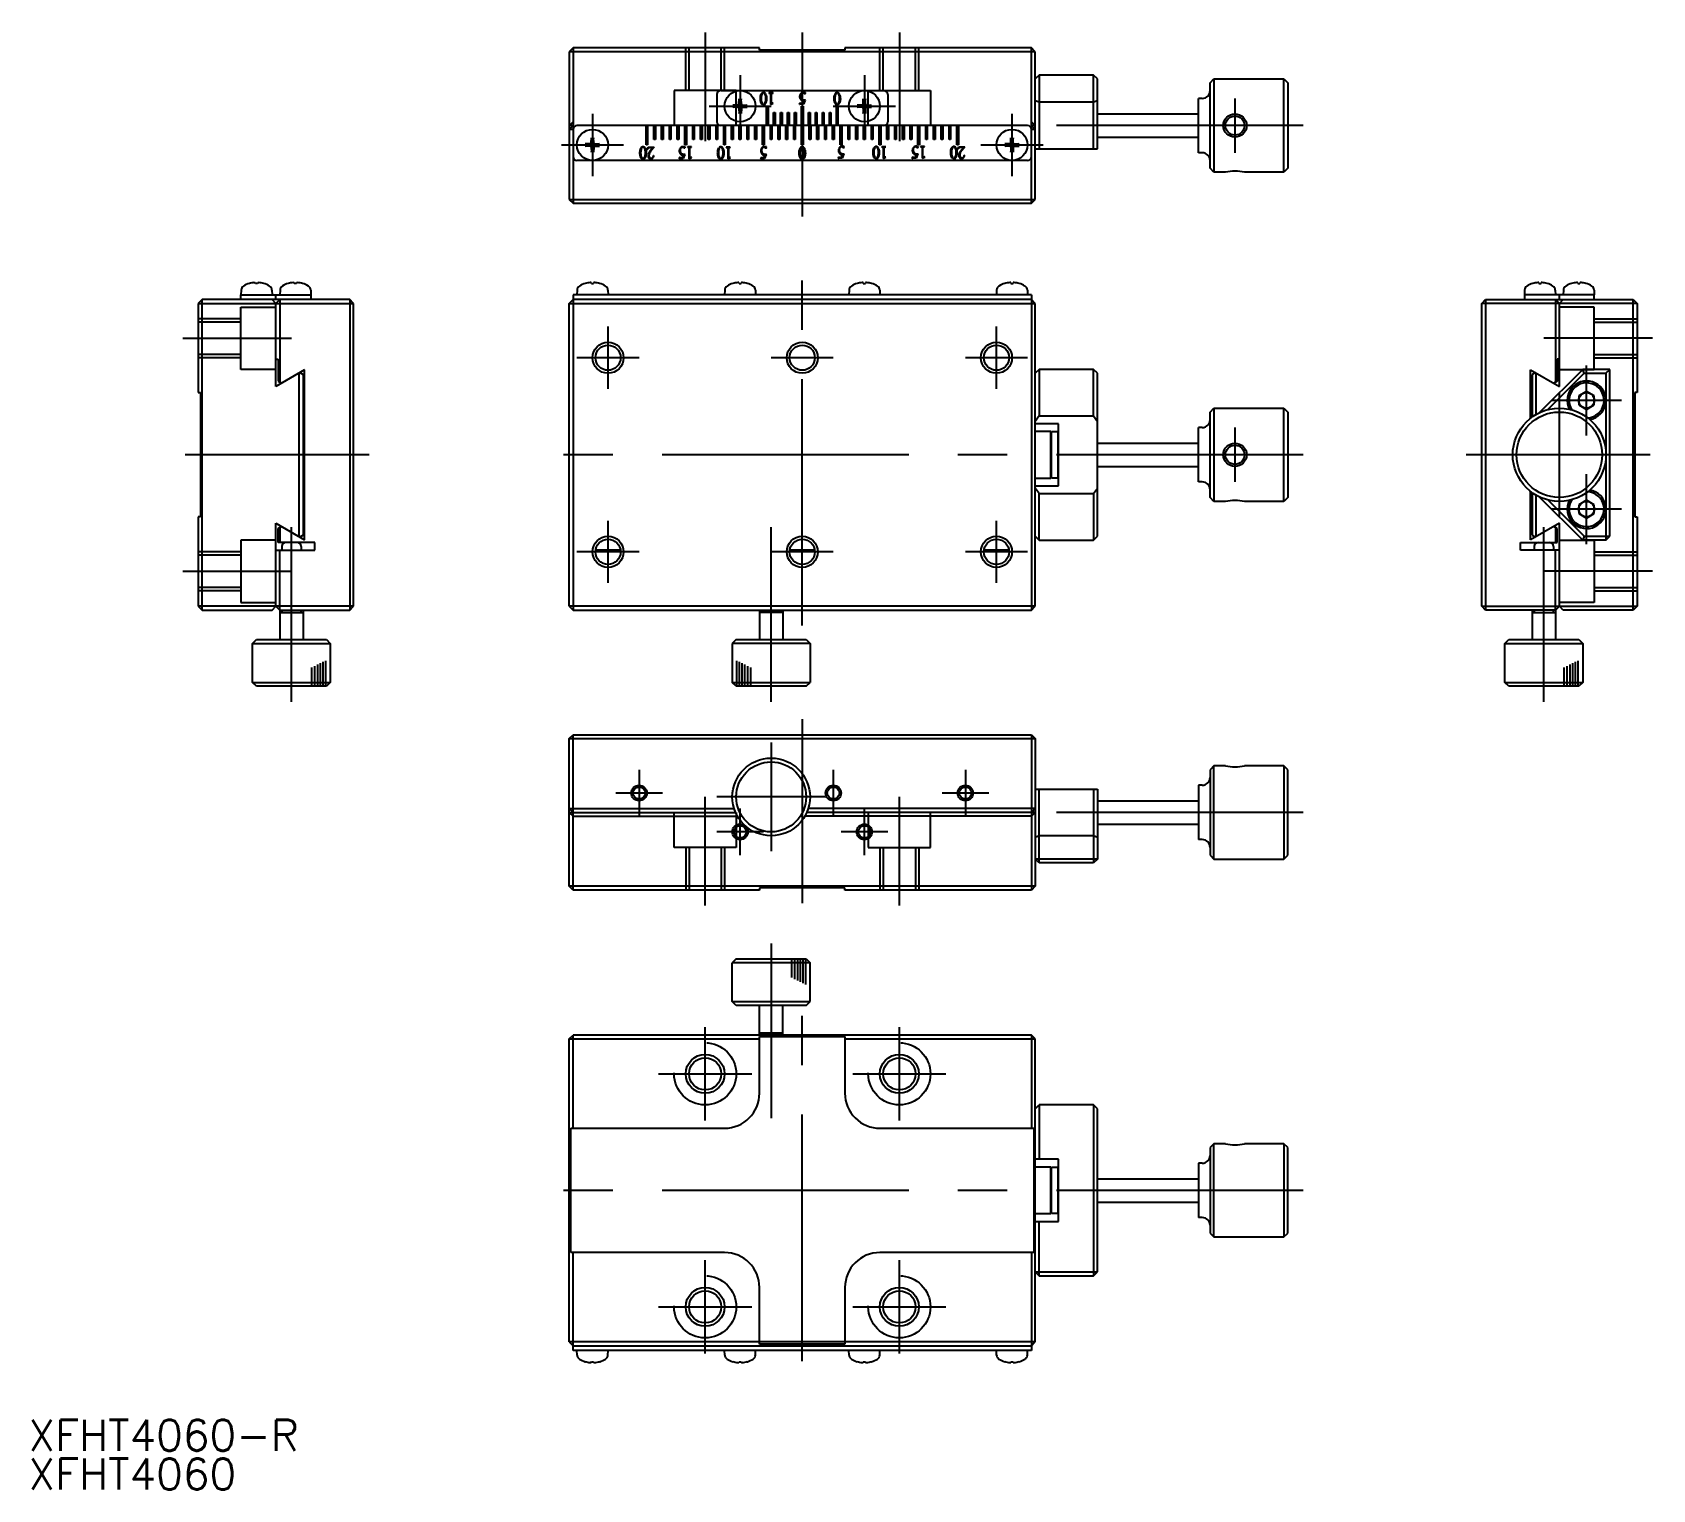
# Model space of a CAD drawing. Extents: x 1 to 209, y 0 to 188.
import ezdxf

# ---------------------------------------------------------------- set-up
doc = ezdxf.new("R2010")
doc.units = 0
doc.linetypes.add('CENTER', pattern=[50.8, 31.75, -6.35, 6.35, -6.35])
doc.linetypes.add('DASHED', pattern=[19.05, 12.7, -6.35])
doc.layers.get('0').update_dxf_attribs({"linetype": 'CONTINUOUS'})
doc.layers.add('CENTER', color=1, linetype='CENTER')
doc.styles.get("Standard").update_dxf_attribs({"font": 'txt.shx', "height": 3, "bigfont": 'bigfont.shx'})

# ---------------------------------------------------------------- blocks, each defined once
blk = doc.blocks.new('*U1')
at = {"color": 7, "linetype": 'CONTINUOUS'}
blk.add_text('XFHT4060-R', height=4, dxfattribs=at).set_placement((0, 5))
blk = doc.blocks.new('*U2')
at = {"color": 7, "linetype": 'CONTINUOUS'}
blk.add_text('XFHT4060', height=4, dxfattribs=at).set_placement((0, 0))

msp = doc.modelspace()

# ---------------------------------------------------------------- linework, layer by layer
at = {"color": 7, "linetype": 'CONTINUOUS'}
for p, q in [((70.11, 185.63), (69.61, 185.13)), ((94.11, 185.63), (70.11, 185.63)), ((70.11, 185.63), (70.11, 165.63)), ((94.11, 185.33), (94.11, 185.63)), ((129.11, 185.63), (105.11, 185.63)), ((105.11, 185.63), (105.11, 185.33)), ((129.61, 185.13), (129.11, 185.63)), ((129.11, 165.63), (129.11, 185.63)), ((69.61, 185.13), (69.61, 166.13)), ((129.61, 185.13), (69.61, 185.13)), ((105.11, 185.33), (94.11, 185.33)), ((129.61, 166.13), (129.61, 185.13)), ((130.11, 182.13), (129.61, 181.63)), ((137.11, 182.13), (130.11, 182.13)), ((130.11, 182.13), (130.11, 172.63)), ((137.61, 181.63), (137.11, 182.13)), ((137.11, 172.63), (137.11, 182.13)), ((137.61, 172.63), (137.61, 181.63)), ((152.11, 181.13), (152.61, 181.63)), ((152.61, 181.63), (152.61, 169.63)), ((152.61, 181.63), (161.61, 181.63)), ((161.61, 181.63), (162.11, 181.13)), ((161.61, 169.63), (161.61, 181.63)), ((88.61, 179.63), (88.61, 176.13)), ((89.11, 180.13), (110.11, 180.13)), ((95.85, 179.86), (95.32, 179.86)), ((95.32, 179.86), (95.32, 179.82)), ((95.32, 179.82), (95.34, 179.82)), ((95.34, 179.82), (95.36, 179.82)), ((95.36, 179.82), (95.39, 179.82)), ((95.39, 179.82), (95.41, 179.81)), ((95.41, 179.81), (95.43, 179.81)), ((95.43, 179.81), (95.45, 179.8)), ((95.45, 179.8), (95.46, 179.8)), ((95.46, 179.8), (95.46, 179.8)), ((95.46, 179.8), (95.47, 179.79)), ((95.47, 179.79), (95.48, 179.79)), ((95.48, 179.79), (95.49, 179.78)), ((95.49, 179.78), (95.49, 179.77)), ((95.49, 179.77), (95.5, 179.77)), ((95.5, 179.77), (95.51, 179.76)), ((95.51, 179.76), (95.51, 179.75)), ((95.51, 179.75), (95.51, 179.75)), ((95.51, 179.75), (95.52, 179.74)), ((95.52, 179.74), (95.52, 179.73)), ((95.52, 179.73), (95.53, 179.71)), ((95.53, 179.71), (95.53, 179.7)), ((95.53, 179.7), (95.53, 179.68)), ((95.53, 179.68), (95.53, 179.66)), ((95.53, 179.66), (95.53, 178.34)), ((95.64, 179.62), (95.65, 179.65)), ((95.64, 178.61), (95.64, 179.62)), ((95.65, 179.7), (95.66, 179.71)), ((95.65, 179.69), (95.65, 179.7)), ((95.65, 179.67), (95.65, 179.69)), ((95.65, 179.65), (95.65, 179.67)), ((95.66, 179.73), (95.67, 179.74)), ((95.66, 179.72), (95.66, 179.73)), ((95.66, 179.71), (95.66, 179.72)), ((95.67, 179.74), (95.68, 179.75)), ((95.68, 179.76), (95.69, 179.77)), ((95.68, 179.75), (95.68, 179.76)), ((95.69, 179.77), (95.7, 179.78)), ((95.7, 179.78), (95.71, 179.79)), ((95.71, 179.79), (95.71, 179.79)), ((95.71, 179.79), (95.72, 179.79)), ((95.72, 179.79), (95.74, 179.8)), ((95.74, 179.8), (95.75, 179.81)), ((95.75, 179.81), (95.77, 179.81)), ((95.77, 179.81), (95.79, 179.81)), ((95.79, 179.81), (95.81, 179.82)), ((95.81, 179.82), (95.83, 179.82)), ((95.83, 179.82), (95.85, 179.82)), ((95.85, 179.82), (95.85, 179.86)), ((110.61, 179.63), (110.61, 176.13)), ((152.11, 170.13), (152.11, 181.13)), ((162.11, 181.13), (162.11, 170.13)), ((91.32, 178.29), (90.68, 178.26)), ((90.68, 178.26), (90.69, 178.26)), ((90.69, 177.99), (90.68, 177.99)), ((91.32, 177.96), (90.68, 177.99)), ((90.69, 178.26), (90.7, 178.26)), ((90.7, 177.99), (90.69, 177.99)), ((90.7, 178.26), (90.71, 178.26)), ((90.71, 177.99), (90.7, 177.99)), ((90.71, 178.26), (90.72, 178.26)), ((90.72, 177.99), (90.71, 177.99)), ((90.72, 178.26), (90.72, 178.26)), ((90.72, 178.26), (90.73, 178.26)), ((90.73, 177.99), (90.72, 177.99)), ((90.72, 177.99), (90.72, 177.99)), ((90.73, 178.26), (90.74, 178.26)), ((90.74, 177.99), (90.73, 177.99)), ((90.74, 178.26), (90.74, 178.26)), ((90.74, 178.26), (90.74, 178.26)), ((90.74, 178.26), (90.75, 178.26)), ((90.75, 177.99), (90.74, 177.99)), ((90.74, 177.99), (90.74, 177.99)), ((90.74, 177.99), (90.74, 177.99)), ((90.75, 178.26), (90.75, 178.26)), ((90.75, 178.26), (90.75, 178.26)), ((91.13, 178.2), (90.75, 178.26)), ((90.75, 177.99), (91.13, 178.05)), ((90.75, 177.99), (90.75, 177.99)), ((90.75, 177.99), (90.75, 177.99)), ((91.32, 178.2), (91.13, 178.2)), ((91.13, 178.05), (91.32, 178.05)), ((91.33, 178.29), (91.32, 178.29)), ((91.32, 177.96), (91.33, 177.96)), ((91.34, 178.29), (91.33, 178.29)), ((91.33, 177.96), (91.34, 177.96)), ((91.35, 178.29), (91.34, 178.29)), ((91.34, 177.96), (91.35, 177.96)), ((91.37, 178.3), (91.35, 178.29)), ((91.35, 177.96), (91.37, 177.95)), ((91.38, 178.3), (91.37, 178.3)), ((91.37, 177.95), (91.38, 177.95)), ((91.39, 178.31), (91.38, 178.3)), ((91.38, 177.95), (91.39, 177.94)), ((91.4, 178.32), (91.39, 178.31)), ((91.39, 177.94), (91.4, 177.93)), ((91.41, 178.33), (91.4, 178.32)), ((91.4, 177.93), (91.41, 177.92)), ((91.42, 178.34), (91.41, 178.33)), ((91.41, 178.33), (91.41, 178.33)), ((91.41, 177.92), (91.41, 177.92)), ((91.41, 177.92), (91.42, 177.91)), ((91.43, 178.36), (91.42, 178.34)), ((91.42, 177.91), (91.43, 177.9)), ((91.44, 178.38), (91.43, 178.37)), ((91.43, 178.37), (91.43, 178.36)), ((91.43, 177.9), (91.43, 177.88)), ((91.43, 177.88), (91.44, 177.87)), ((91.44, 178.41), (91.47, 179.05)), ((91.44, 178.41), (91.44, 178.4)), ((91.44, 178.4), (91.44, 178.39)), ((91.44, 178.39), (91.44, 178.38)), ((91.44, 177.87), (91.44, 177.86)), ((91.44, 177.86), (91.44, 177.85)), ((91.44, 177.85), (91.44, 177.84)), ((91.44, 177.84), (91.47, 177.2)), ((91.47, 179.04), (91.47, 179.05)), ((91.47, 179.03), (91.47, 179.04)), ((91.47, 179.02), (91.47, 179.03)), ((91.47, 179.01), (91.47, 179.02)), ((91.47, 179), (91.47, 179.01)), ((91.47, 179.01), (91.47, 179.01)), ((91.47, 178.99), (91.47, 179)), ((91.47, 179), (91.47, 179)), ((91.47, 178.98), (91.47, 178.99)), ((91.47, 178.99), (91.47, 178.99)), ((91.47, 178.98), (91.47, 178.98)), ((91.47, 178.98), (91.47, 178.98)), ((91.47, 178.98), (91.53, 178.6)), ((91.53, 177.65), (91.47, 177.27)), ((91.53, 178.6), (91.53, 178.41)), ((91.53, 177.84), (91.53, 177.65)), ((91.68, 178.6), (91.74, 178.98)), ((91.68, 178.41), (91.68, 178.6)), ((91.68, 177.65), (91.68, 177.84)), ((91.74, 177.27), (91.68, 177.65)), ((91.74, 179.05), (91.75, 179.04)), ((91.77, 178.41), (91.74, 179.05)), ((91.75, 179), (91.74, 179)), ((91.74, 179), (91.74, 178.99)), ((91.74, 178.99), (91.74, 178.99)), ((91.74, 178.99), (91.74, 178.98)), ((91.74, 178.98), (91.74, 178.98)), ((91.74, 178.98), (91.74, 178.98)), ((91.77, 177.84), (91.74, 177.2)), ((91.75, 179.04), (91.75, 179.03)), ((91.75, 179.03), (91.75, 179.02)), ((91.75, 179.02), (91.75, 179.01)), ((91.75, 179.01), (91.75, 179.01)), ((91.75, 179.01), (91.75, 179)), ((91.77, 178.4), (91.77, 178.41)), ((91.77, 178.39), (91.77, 178.4)), ((91.78, 178.38), (91.77, 178.39)), ((91.77, 177.86), (91.78, 177.87)), ((91.77, 177.85), (91.77, 177.86)), ((91.77, 177.84), (91.77, 177.85)), ((91.78, 178.37), (91.78, 178.38)), ((91.79, 178.35), (91.78, 178.37)), ((91.78, 177.88), (91.79, 177.89)), ((91.78, 177.87), (91.78, 177.88)), ((91.79, 178.34), (91.79, 178.35)), ((91.8, 178.33), (91.79, 178.34)), ((91.79, 177.91), (91.8, 177.92)), ((91.79, 177.89), (91.79, 177.91)), ((91.81, 178.33), (91.8, 178.33)), ((91.8, 177.92), (91.81, 177.92)), ((91.82, 178.32), (91.81, 178.33)), ((91.81, 177.92), (91.82, 177.93)), ((91.83, 178.31), (91.82, 178.32)), ((91.82, 177.93), (91.83, 177.94)), ((91.84, 178.3), (91.83, 178.31)), ((91.83, 177.94), (91.84, 177.95)), ((91.85, 178.3), (91.84, 178.3)), ((91.84, 177.95), (91.85, 177.95)), ((91.86, 178.29), (91.85, 178.3)), ((91.85, 177.95), (91.86, 177.96)), ((91.87, 178.29), (91.86, 178.29)), ((91.86, 177.96), (91.87, 177.96)), ((91.88, 178.29), (91.87, 178.29)), ((91.87, 177.96), (91.88, 177.96)), ((91.9, 178.29), (91.88, 178.29)), ((91.88, 177.96), (91.9, 177.96)), ((92.08, 178.2), (91.89, 178.2)), ((91.89, 178.05), (92.08, 178.05)), ((91.9, 178.29), (92.53, 178.26)), ((91.9, 177.96), (92.53, 177.99)), ((92.46, 178.26), (92.08, 178.2)), ((92.08, 178.05), (92.46, 177.99)), ((92.46, 178.26), (92.46, 178.26)), ((92.46, 178.26), (92.47, 178.26)), ((92.47, 177.99), (92.46, 177.99)), ((92.46, 177.99), (92.46, 177.99)), ((92.47, 178.26), (92.47, 178.26)), ((92.47, 178.26), (92.47, 178.26)), ((92.47, 178.26), (92.48, 178.26)), ((92.48, 177.99), (92.47, 177.99)), ((92.47, 177.99), (92.47, 177.99)), ((92.47, 177.99), (92.47, 177.99)), ((92.48, 178.26), (92.48, 178.26)), ((92.48, 178.26), (92.49, 178.26)), ((92.49, 177.99), (92.48, 177.99)), ((92.48, 177.99), (92.48, 177.99)), ((92.49, 178.26), (92.5, 178.26)), ((92.5, 177.99), (92.49, 177.99)), ((92.5, 178.26), (92.5, 178.26)), ((92.5, 178.26), (92.51, 178.26)), ((92.51, 177.99), (92.5, 177.99)), ((92.5, 177.99), (92.5, 177.99)), ((92.51, 178.26), (92.52, 178.26)), ((92.52, 177.99), (92.51, 177.99)), ((92.52, 178.26), (92.53, 178.26)), ((92.53, 177.99), (92.52, 177.99)), ((95.01, 175.63), (95.01, 178.13)), ((95.01, 178.13), (95.21, 178.13)), ((95.21, 178.13), (95.21, 175.63)), ((95.53, 178.34), (95.87, 178.5)), ((95.64, 178.6), (95.64, 178.61)), ((95.65, 178.59), (95.64, 178.6)), ((95.65, 178.58), (95.65, 178.59)), ((95.65, 178.57), (95.65, 178.58)), ((95.65, 178.56), (95.65, 178.57)), ((95.65, 178.55), (95.65, 178.56)), ((95.66, 178.54), (95.65, 178.55)), ((95.66, 178.53), (95.66, 178.54)), ((95.67, 178.52), (95.66, 178.53)), ((95.68, 178.51), (95.67, 178.52)), ((95.67, 178.52), (95.67, 178.52)), ((95.67, 178.52), (95.67, 178.52)), ((95.69, 178.5), (95.68, 178.51)), ((95.68, 178.51), (95.68, 178.51)), ((95.68, 178.51), (95.68, 178.51)), ((95.7, 178.5), (95.69, 178.5)), ((95.69, 178.5), (95.69, 178.5)), ((95.71, 178.5), (95.7, 178.5)), ((95.7, 178.5), (95.7, 178.5)), ((95.72, 178.5), (95.71, 178.5)), ((95.73, 178.5), (95.72, 178.5)), ((95.75, 178.5), (95.73, 178.5)), ((95.77, 178.5), (95.75, 178.5)), ((95.79, 178.5), (95.77, 178.5)), ((95.8, 178.51), (95.79, 178.5)), ((95.84, 178.52), (95.8, 178.51)), ((95.87, 178.53), (95.84, 178.52)), ((95.87, 178.5), (95.87, 178.53)), ((95.91, 175.63), (95.91, 177.33)), ((95.91, 177.33), (96.11, 177.33)), ((96.11, 177.33), (96.11, 175.63)), ((96.81, 175.63), (96.81, 177.33)), ((96.81, 177.33), (97.01, 177.33)), ((97.01, 177.33), (97.01, 175.63)), ((97.71, 175.63), (97.71, 177.33)), ((97.71, 177.33), (97.91, 177.33)), ((97.91, 177.33), (97.91, 175.63)), ((98.61, 175.63), (98.61, 177.33)), ((98.61, 177.33), (98.81, 177.33)), ((98.81, 177.33), (98.81, 175.63)), ((99.24, 178.33), (99.31, 178.49)), ((99.29, 178.33), (99.24, 178.33)), ((99.34, 178.5), (99.71, 178.5)), ((99.76, 178.38), (99.38, 178.38)), ((99.51, 173.13), (99.51, 178.13)), ((99.51, 178.13), (99.71, 178.13)), ((99.71, 178.5), (99.82, 178.76)), ((99.71, 178.13), (99.71, 173.13)), ((99.97, 178.92), (99.76, 178.38)), ((100.41, 175.63), (100.41, 177.33)), ((100.41, 177.33), (100.61, 177.33)), ((100.61, 177.33), (100.61, 175.63)), ((101.31, 175.63), (101.31, 177.33)), ((101.31, 177.33), (101.51, 177.33)), ((101.51, 177.33), (101.51, 175.63)), ((102.21, 175.63), (102.21, 177.33)), ((102.21, 177.33), (102.41, 177.33)), ((102.41, 177.33), (102.41, 175.63)), ((103.11, 175.63), (103.11, 177.33)), ((103.11, 177.33), (103.31, 177.33)), ((103.31, 177.33), (103.31, 175.63)), ((104.01, 175.63), (104.01, 178.13)), ((104.01, 178.13), (104.21, 178.13)), ((104.21, 178.13), (104.21, 175.63)), ((107.32, 178.29), (106.68, 178.26)), ((106.68, 178.26), (106.69, 178.26)), ((106.69, 177.99), (106.68, 177.99)), ((107.32, 177.96), (106.68, 177.99)), ((106.69, 178.26), (106.7, 178.26)), ((106.7, 177.99), (106.69, 177.99)), ((106.7, 178.26), (106.71, 178.26)), ((106.71, 177.99), (106.7, 177.99)), ((106.71, 178.26), (106.72, 178.26)), ((106.72, 177.99), (106.71, 177.99)), ((106.72, 178.26), (106.72, 178.26)), ((106.72, 178.26), (106.73, 178.26)), ((106.73, 177.99), (106.72, 177.99)), ((106.72, 177.99), (106.72, 177.99)), ((106.73, 178.26), (106.74, 178.26)), ((106.74, 177.99), (106.73, 177.99)), ((106.74, 178.26), (106.74, 178.26)), ((106.74, 178.26), (106.74, 178.26)), ((106.74, 178.26), (106.75, 178.26)), ((106.75, 177.99), (106.74, 177.99)), ((106.74, 177.99), (106.74, 177.99)), ((106.74, 177.99), (106.74, 177.99)), ((106.75, 178.26), (106.75, 178.26)), ((106.75, 178.26), (106.75, 178.26)), ((107.13, 178.2), (106.75, 178.26)), ((106.75, 177.99), (107.13, 178.05)), ((106.75, 177.99), (106.75, 177.99)), ((106.75, 177.99), (106.75, 177.99)), ((107.32, 178.2), (107.13, 178.2)), ((107.13, 178.05), (107.32, 178.05)), ((107.33, 178.29), (107.32, 178.29)), ((107.32, 177.96), (107.33, 177.96)), ((107.34, 178.29), (107.33, 178.29)), ((107.33, 177.96), (107.34, 177.96)), ((107.35, 178.29), (107.34, 178.29)), ((107.34, 177.96), (107.35, 177.96)), ((107.37, 178.3), (107.35, 178.29)), ((107.35, 177.96), (107.37, 177.95)), ((107.38, 178.3), (107.37, 178.3)), ((107.37, 177.95), (107.38, 177.95)), ((107.39, 178.31), (107.38, 178.3)), ((107.38, 177.95), (107.39, 177.94)), ((107.4, 178.32), (107.39, 178.31)), ((107.39, 177.94), (107.4, 177.93)), ((107.41, 178.33), (107.4, 178.32)), ((107.4, 177.93), (107.41, 177.92)), ((107.42, 178.34), (107.41, 178.33)), ((107.41, 178.33), (107.41, 178.33)), ((107.41, 177.92), (107.41, 177.92)), ((107.41, 177.92), (107.42, 177.91)), ((107.43, 178.36), (107.42, 178.34)), ((107.42, 177.91), (107.43, 177.9)), ((107.44, 178.38), (107.43, 178.37)), ((107.43, 178.37), (107.43, 178.36)), ((107.43, 177.9), (107.43, 177.88)), ((107.43, 177.88), (107.44, 177.87)), ((107.44, 178.41), (107.47, 179.05)), ((107.44, 178.41), (107.44, 178.4)), ((107.44, 178.4), (107.44, 178.39)), ((107.44, 178.39), (107.44, 178.38)), ((107.44, 177.87), (107.44, 177.86)), ((107.44, 177.86), (107.44, 177.85)), ((107.44, 177.85), (107.44, 177.84)), ((107.44, 177.84), (107.47, 177.2)), ((107.47, 179.04), (107.47, 179.05)), ((107.47, 179.03), (107.47, 179.04)), ((107.47, 179.02), (107.47, 179.03)), ((107.47, 179.01), (107.47, 179.02)), ((107.47, 179), (107.47, 179.01)), ((107.47, 179.01), (107.47, 179.01)), ((107.47, 178.99), (107.47, 179)), ((107.47, 179), (107.47, 179)), ((107.47, 178.98), (107.47, 178.99)), ((107.47, 178.99), (107.47, 178.99)), ((107.47, 178.98), (107.47, 178.98)), ((107.47, 178.98), (107.47, 178.98)), ((107.47, 178.98), (107.53, 178.6)), ((107.53, 177.65), (107.47, 177.27)), ((107.53, 178.6), (107.53, 178.41)), ((107.53, 177.84), (107.53, 177.65)), ((107.68, 178.6), (107.74, 178.98)), ((107.68, 178.41), (107.68, 178.6)), ((107.68, 177.65), (107.68, 177.84)), ((107.74, 177.27), (107.68, 177.65)), ((107.74, 179.05), (107.75, 179.04)), ((107.77, 178.41), (107.74, 179.05)), ((107.75, 179), (107.74, 179)), ((107.74, 179), (107.74, 178.99)), ((107.74, 178.99), (107.74, 178.99)), ((107.74, 178.99), (107.74, 178.98)), ((107.74, 178.98), (107.74, 178.98)), ((107.74, 178.98), (107.74, 178.98)), ((107.77, 177.84), (107.74, 177.2)), ((107.75, 179.04), (107.75, 179.03)), ((107.75, 179.03), (107.75, 179.02)), ((107.75, 179.02), (107.75, 179.01)), ((107.75, 179.01), (107.75, 179.01)), ((107.75, 179.01), (107.75, 179)), ((107.77, 178.4), (107.77, 178.41)), ((107.77, 178.39), (107.77, 178.4)), ((107.78, 178.38), (107.77, 178.39)), ((107.77, 177.86), (107.78, 177.87)), ((107.77, 177.85), (107.77, 177.86)), ((107.77, 177.84), (107.77, 177.85)), ((107.78, 178.37), (107.78, 178.38)), ((107.79, 178.35), (107.78, 178.37)), ((107.78, 177.88), (107.79, 177.89)), ((107.78, 177.87), (107.78, 177.88)), ((107.79, 178.34), (107.79, 178.35)), ((107.8, 178.33), (107.79, 178.34)), ((107.79, 177.91), (107.8, 177.92)), ((107.79, 177.89), (107.79, 177.91)), ((107.81, 178.33), (107.8, 178.33)), ((107.8, 177.92), (107.81, 177.92)), ((107.82, 178.32), (107.81, 178.33)), ((107.81, 177.92), (107.82, 177.93)), ((107.83, 178.31), (107.82, 178.32)), ((107.82, 177.93), (107.83, 177.94)), ((107.84, 178.3), (107.83, 178.31)), ((107.83, 177.94), (107.84, 177.95)), ((107.85, 178.3), (107.84, 178.3)), ((107.84, 177.95), (107.85, 177.95)), ((107.86, 178.29), (107.85, 178.3)), ((107.85, 177.95), (107.86, 177.96)), ((107.87, 178.29), (107.86, 178.29)), ((107.86, 177.96), (107.87, 177.96)), ((107.88, 178.29), (107.87, 178.29)), ((107.87, 177.96), (107.88, 177.96)), ((107.9, 178.29), (107.88, 178.29)), ((107.88, 177.96), (107.9, 177.96)), ((108.08, 178.2), (107.89, 178.2)), ((107.89, 178.05), (108.08, 178.05)), ((107.9, 178.29), (108.53, 178.26)), ((107.9, 177.96), (108.53, 177.99)), ((108.46, 178.26), (108.08, 178.2)), ((108.08, 178.05), (108.46, 177.99)), ((108.46, 178.26), (108.46, 178.26)), ((108.46, 178.26), (108.47, 178.26)), ((108.47, 177.99), (108.46, 177.99)), ((108.46, 177.99), (108.46, 177.99)), ((108.47, 178.26), (108.47, 178.26)), ((108.47, 178.26), (108.47, 178.26)), ((108.47, 178.26), (108.48, 178.26)), ((108.48, 177.99), (108.47, 177.99)), ((108.47, 177.99), (108.47, 177.99)), ((108.47, 177.99), (108.47, 177.99)), ((108.48, 178.26), (108.48, 178.26)), ((108.48, 178.26), (108.49, 178.26)), ((108.49, 177.99), (108.48, 177.99)), ((108.48, 177.99), (108.48, 177.99)), ((108.49, 178.26), (108.5, 178.26)), ((108.5, 177.99), (108.49, 177.99)), ((108.5, 178.26), (108.5, 178.26)), ((108.5, 178.26), (108.51, 178.26)), ((108.51, 177.99), (108.5, 177.99)), ((108.5, 177.99), (108.5, 177.99)), ((108.51, 178.26), (108.52, 178.26)), ((108.52, 177.99), (108.51, 177.99)), ((108.52, 178.26), (108.53, 178.26)), ((108.53, 177.99), (108.52, 177.99)), ((130.11, 178.63), (129.61, 178.83)), ((137.11, 178.63), (130.11, 178.63)), ((137.61, 178.83), (137.11, 178.63)), ((150.61, 172.13), (150.61, 179.13)), ((151.11, 179.13), (150.61, 179.13)), ((69.61, 175.63), (70.11, 176.13)), ((70.11, 175.63), (69.61, 175.63)), ((69.61, 175.13), (70.11, 175.63)), ((128.61, 175.63), (70.61, 175.63)), ((79.51, 173.13), (79.51, 175.63)), ((79.71, 175.63), (79.71, 173.13)), ((80.51, 173.83), (80.51, 175.63)), ((80.71, 175.63), (80.71, 173.83)), ((81.51, 173.83), (81.51, 175.63)), ((81.71, 175.63), (81.71, 173.83)), ((82.51, 173.83), (82.51, 175.63)), ((82.71, 175.63), (82.71, 173.83)), ((83.51, 173.83), (83.51, 175.63)), ((83.71, 175.63), (83.71, 173.83)), ((84.51, 173.13), (84.51, 175.63)), ((84.71, 175.63), (84.71, 173.13)), ((85.51, 173.83), (85.51, 175.63)), ((85.71, 175.63), (85.71, 173.83)), ((86.51, 173.83), (86.51, 175.63)), ((86.71, 175.63), (86.71, 173.83)), ((87.51, 173.83), (87.51, 175.63)), ((87.71, 175.63), (87.71, 173.83)), ((88.51, 173.83), (88.51, 175.63)), ((88.71, 175.63), (88.71, 173.83)), ((89.51, 173.13), (89.51, 175.63)), ((89.71, 175.63), (89.71, 173.13)), ((90.51, 173.83), (90.51, 175.63)), ((90.71, 175.63), (90.71, 173.83)), ((91.47, 177.26), (91.47, 177.27)), ((91.47, 177.27), (91.47, 177.27)), ((91.47, 177.27), (91.47, 177.27)), ((91.47, 177.25), (91.47, 177.26)), ((91.47, 177.26), (91.47, 177.26)), ((91.47, 177.24), (91.47, 177.25)), ((91.47, 177.25), (91.47, 177.25)), ((91.47, 177.23), (91.47, 177.24)), ((91.47, 177.24), (91.47, 177.24)), ((91.47, 177.22), (91.47, 177.23)), ((91.47, 177.21), (91.47, 177.22)), ((91.47, 177.2), (91.47, 177.21)), ((91.51, 173.83), (91.51, 175.63)), ((91.71, 175.63), (91.71, 173.83)), ((91.74, 177.27), (91.74, 177.27)), ((91.74, 177.27), (91.74, 177.27)), ((91.74, 177.27), (91.74, 177.26)), ((91.74, 177.26), (91.74, 177.26)), ((91.74, 177.26), (91.74, 177.25)), ((91.74, 177.25), (91.75, 177.25)), ((91.75, 177.21), (91.74, 177.2)), ((91.75, 177.25), (91.75, 177.24)), ((91.75, 177.24), (91.75, 177.24)), ((91.75, 177.24), (91.75, 177.23)), ((91.75, 177.23), (91.75, 177.22)), ((91.75, 177.22), (91.75, 177.21)), ((92.51, 173.83), (92.51, 175.63)), ((92.71, 175.63), (92.71, 173.83)), ((93.51, 173.83), (93.51, 175.63)), ((93.71, 175.63), (93.71, 173.83)), ((94.51, 173.13), (94.51, 175.63)), ((94.71, 175.63), (94.71, 173.13)), ((95.51, 173.83), (95.51, 175.63)), ((95.71, 175.63), (95.71, 173.83)), ((96.51, 173.83), (96.51, 175.63)), ((96.71, 175.63), (96.71, 173.83)), ((97.51, 173.83), (97.51, 175.63)), ((97.71, 175.63), (97.71, 173.83)), ((98.51, 173.83), (98.51, 175.63)), ((98.71, 175.63), (98.71, 173.83)), ((100.51, 173.83), (100.51, 175.63)), ((100.71, 175.63), (100.71, 173.83)), ((101.51, 173.83), (101.51, 175.63)), ((101.71, 175.63), (101.71, 173.83)), ((102.51, 173.83), (102.51, 175.63)), ((102.71, 175.63), (102.71, 173.83)), ((103.51, 173.83), (103.51, 175.63)), ((103.71, 175.63), (103.71, 173.83)), ((104.51, 173.13), (104.51, 175.63)), ((104.71, 175.63), (104.71, 173.13)), ((105.51, 173.83), (105.51, 175.63)), ((105.71, 175.63), (105.71, 173.83)), ((106.51, 173.83), (106.51, 175.63)), ((106.71, 175.63), (106.71, 173.83)), ((107.47, 177.26), (107.47, 177.27)), ((107.47, 177.27), (107.47, 177.27)), ((107.47, 177.27), (107.47, 177.27)), ((107.47, 177.25), (107.47, 177.26)), ((107.47, 177.26), (107.47, 177.26)), ((107.47, 177.24), (107.47, 177.25)), ((107.47, 177.25), (107.47, 177.25)), ((107.47, 177.23), (107.47, 177.24)), ((107.47, 177.24), (107.47, 177.24)), ((107.47, 177.22), (107.47, 177.23)), ((107.47, 177.21), (107.47, 177.22)), ((107.47, 177.2), (107.47, 177.21)), ((107.51, 173.83), (107.51, 175.63)), ((107.71, 175.63), (107.71, 173.83)), ((107.74, 177.27), (107.74, 177.27)), ((107.74, 177.27), (107.74, 177.27)), ((107.74, 177.27), (107.74, 177.26)), ((107.74, 177.26), (107.74, 177.26)), ((107.74, 177.26), (107.74, 177.25)), ((107.74, 177.25), (107.75, 177.25)), ((107.75, 177.21), (107.74, 177.2)), ((107.75, 177.25), (107.75, 177.24)), ((107.75, 177.24), (107.75, 177.24)), ((107.75, 177.24), (107.75, 177.23)), ((107.75, 177.23), (107.75, 177.22)), ((107.75, 177.22), (107.75, 177.21)), ((108.51, 173.83), (108.51, 175.63)), ((108.71, 175.63), (108.71, 173.83)), ((109.51, 173.13), (109.51, 175.63)), ((109.71, 175.63), (109.71, 173.13)), ((110.51, 173.83), (110.51, 175.63)), ((110.71, 175.63), (110.71, 173.83)), ((111.51, 173.83), (111.51, 175.63)), ((111.71, 175.63), (111.71, 173.83)), ((112.51, 173.83), (112.51, 175.63)), ((112.71, 175.63), (112.71, 173.83)), ((113.51, 173.83), (113.51, 175.63)), ((113.71, 175.63), (113.71, 173.83)), ((114.51, 173.13), (114.51, 175.63)), ((114.71, 175.63), (114.71, 173.13)), ((115.51, 173.83), (115.51, 175.63)), ((115.71, 175.63), (115.71, 173.83)), ((116.51, 173.83), (116.51, 175.63)), ((116.71, 175.63), (116.71, 173.83)), ((117.51, 173.83), (117.51, 175.63)), ((117.71, 175.63), (117.71, 173.83)), ((118.51, 173.83), (118.51, 175.63)), ((118.71, 175.63), (118.71, 173.83)), ((119.51, 173.13), (119.51, 175.63)), ((119.71, 175.63), (119.71, 173.13)), ((129.61, 175.63), (129.11, 176.13)), ((129.61, 175.13), (129.11, 175.63)), ((129.61, 175.63), (129.11, 175.63)), ((137.61, 177.13), (150.61, 177.13)), ((70.11, 175.13), (69.61, 175.13)), ((70.11, 175.13), (70.11, 171.63)), ((72.32, 173.29), (71.68, 173.26)), ((71.68, 173.26), (71.69, 173.26)), ((71.69, 173.26), (71.7, 173.26)), ((71.7, 173.26), (71.71, 173.26)), ((71.71, 173.26), (71.72, 173.26)), ((71.72, 173.26), (71.72, 173.26)), ((71.72, 173.26), (71.73, 173.26)), ((71.73, 173.26), (71.74, 173.26)), ((71.74, 173.26), (71.74, 173.26)), ((71.74, 173.26), (71.74, 173.26)), ((71.74, 173.26), (71.75, 173.26)), ((71.75, 173.26), (71.75, 173.26)), ((71.75, 173.26), (71.75, 173.26)), ((72.13, 173.2), (71.75, 173.26)), ((72.32, 173.2), (72.13, 173.2)), ((72.33, 173.29), (72.32, 173.29)), ((72.34, 173.29), (72.33, 173.29)), ((72.35, 173.29), (72.34, 173.29)), ((72.37, 173.3), (72.35, 173.29)), ((72.38, 173.3), (72.37, 173.3)), ((72.39, 173.31), (72.38, 173.3)), ((72.4, 173.32), (72.39, 173.31)), ((72.41, 173.33), (72.4, 173.32)), ((72.42, 173.34), (72.41, 173.33)), ((72.41, 173.33), (72.41, 173.33)), ((72.43, 173.36), (72.42, 173.34)), ((72.44, 173.38), (72.43, 173.37)), ((72.43, 173.37), (72.43, 173.36)), ((72.44, 173.41), (72.47, 174.05)), ((72.44, 173.41), (72.44, 173.4)), ((72.44, 173.4), (72.44, 173.39)), ((72.44, 173.39), (72.44, 173.38)), ((72.47, 174.04), (72.47, 174.05)), ((72.47, 174.03), (72.47, 174.04)), ((72.47, 174.02), (72.47, 174.03)), ((72.47, 174.01), (72.47, 174.02)), ((72.47, 174), (72.47, 174.01)), ((72.47, 174.01), (72.47, 174.01)), ((72.47, 173.99), (72.47, 174)), ((72.47, 174), (72.47, 174)), ((72.47, 173.98), (72.47, 173.99)), ((72.47, 173.99), (72.47, 173.99)), ((72.47, 173.98), (72.47, 173.98)), ((72.47, 173.98), (72.47, 173.98)), ((72.47, 173.98), (72.53, 173.6)), ((72.53, 173.6), (72.53, 173.41)), ((72.68, 173.6), (72.74, 173.98)), ((72.68, 173.41), (72.68, 173.6)), ((72.74, 174.05), (72.75, 174.04)), ((72.77, 173.41), (72.74, 174.05)), ((72.75, 174), (72.74, 174)), ((72.74, 174), (72.74, 173.99)), ((72.74, 173.99), (72.74, 173.99)), ((72.74, 173.99), (72.74, 173.98)), ((72.74, 173.98), (72.74, 173.98)), ((72.74, 173.98), (72.74, 173.98)), ((72.75, 174.04), (72.75, 174.03)), ((72.75, 174.03), (72.75, 174.02)), ((72.75, 174.02), (72.75, 174.01)), ((72.75, 174.01), (72.75, 174.01)), ((72.75, 174.01), (72.75, 174)), ((72.77, 173.4), (72.77, 173.41)), ((72.77, 173.39), (72.77, 173.4)), ((72.78, 173.38), (72.77, 173.39)), ((72.78, 173.37), (72.78, 173.38)), ((72.79, 173.35), (72.78, 173.37)), ((72.79, 173.34), (72.79, 173.35)), ((72.8, 173.33), (72.79, 173.34)), ((72.81, 173.33), (72.8, 173.33)), ((72.82, 173.32), (72.81, 173.33)), ((72.83, 173.31), (72.82, 173.32)), ((72.84, 173.3), (72.83, 173.31)), ((72.85, 173.3), (72.84, 173.3)), ((72.86, 173.29), (72.85, 173.3)), ((72.87, 173.29), (72.86, 173.29)), ((72.88, 173.29), (72.87, 173.29)), ((72.9, 173.29), (72.88, 173.29)), ((73.08, 173.2), (72.89, 173.2)), ((72.9, 173.29), (73.53, 173.26)), ((73.46, 173.26), (73.08, 173.2)), ((73.46, 173.26), (73.46, 173.26)), ((73.46, 173.26), (73.47, 173.26)), ((73.47, 173.26), (73.47, 173.26)), ((73.47, 173.26), (73.47, 173.26)), ((73.47, 173.26), (73.48, 173.26)), ((73.48, 173.26), (73.48, 173.26)), ((73.48, 173.26), (73.49, 173.26)), ((73.49, 173.26), (73.5, 173.26)), ((73.5, 173.26), (73.5, 173.26)), ((73.5, 173.26), (73.51, 173.26)), ((73.51, 173.26), (73.52, 173.26)), ((73.52, 173.26), (73.53, 173.26)), ((79.71, 173.13), (79.51, 173.13)), ((80.71, 173.83), (80.51, 173.83)), ((81.71, 173.83), (81.51, 173.83)), ((82.71, 173.83), (82.51, 173.83)), ((83.71, 173.83), (83.51, 173.83)), ((84.71, 173.13), (84.51, 173.13)), ((85.71, 173.83), (85.51, 173.83)), ((86.71, 173.83), (86.51, 173.83)), ((87.71, 173.83), (87.51, 173.83)), ((88.71, 173.83), (88.51, 173.83)), ((89.71, 173.13), (89.51, 173.13)), ((90.71, 173.83), (90.51, 173.83)), ((91.71, 173.83), (91.51, 173.83)), ((92.71, 173.83), (92.51, 173.83)), ((93.71, 173.83), (93.51, 173.83)), ((94.71, 173.13), (94.51, 173.13)), ((95.71, 173.83), (95.51, 173.83)), ((96.71, 173.83), (96.51, 173.83)), ((97.71, 173.83), (97.51, 173.83)), ((98.71, 173.83), (98.51, 173.83)), ((99.71, 173.13), (99.51, 173.13)), ((100.71, 173.83), (100.51, 173.83)), ((101.71, 173.83), (101.51, 173.83)), ((102.71, 173.83), (102.51, 173.83)), ((103.71, 173.83), (103.51, 173.83)), ((104.71, 173.13), (104.51, 173.13)), ((105.71, 173.83), (105.51, 173.83)), ((106.71, 173.83), (106.51, 173.83)), ((107.71, 173.83), (107.51, 173.83)), ((108.71, 173.83), (108.51, 173.83)), ((109.71, 173.13), (109.51, 173.13)), ((110.71, 173.83), (110.51, 173.83)), ((111.71, 173.83), (111.51, 173.83)), ((112.71, 173.83), (112.51, 173.83)), ((113.71, 173.83), (113.51, 173.83)), ((114.71, 173.13), (114.51, 173.13)), ((115.71, 173.83), (115.51, 173.83)), ((116.71, 173.83), (116.51, 173.83)), ((117.71, 173.83), (117.51, 173.83)), ((118.71, 173.83), (118.51, 173.83)), ((119.71, 173.13), (119.51, 173.13)), ((126.32, 173.29), (125.68, 173.26)), ((125.68, 173.26), (125.69, 173.26)), ((125.69, 173.26), (125.7, 173.26)), ((125.7, 173.26), (125.71, 173.26)), ((125.71, 173.26), (125.72, 173.26)), ((125.72, 173.26), (125.72, 173.26)), ((125.72, 173.26), (125.73, 173.26)), ((125.73, 173.26), (125.74, 173.26)), ((125.74, 173.26), (125.74, 173.26)), ((125.74, 173.26), (125.74, 173.26)), ((125.74, 173.26), (125.75, 173.26)), ((125.75, 173.26), (125.75, 173.26)), ((125.75, 173.26), (125.75, 173.26)), ((126.13, 173.2), (125.75, 173.26)), ((126.32, 173.2), (126.13, 173.2)), ((126.33, 173.29), (126.32, 173.29)), ((126.34, 173.29), (126.33, 173.29)), ((126.35, 173.29), (126.34, 173.29)), ((126.37, 173.3), (126.35, 173.29)), ((126.38, 173.3), (126.37, 173.3)), ((126.39, 173.31), (126.38, 173.3)), ((126.4, 173.32), (126.39, 173.31)), ((126.41, 173.33), (126.4, 173.32)), ((126.42, 173.34), (126.41, 173.33)), ((126.41, 173.33), (126.41, 173.33)), ((126.43, 173.36), (126.42, 173.34)), ((126.44, 173.38), (126.43, 173.37)), ((126.43, 173.37), (126.43, 173.36)), ((126.44, 173.41), (126.47, 174.05)), ((126.44, 173.41), (126.44, 173.4)), ((126.44, 173.4), (126.44, 173.39)), ((126.44, 173.39), (126.44, 173.38)), ((126.47, 174.04), (126.47, 174.05)), ((126.47, 174.03), (126.47, 174.04)), ((126.47, 174.02), (126.47, 174.03)), ((126.47, 174.01), (126.47, 174.02)), ((126.47, 174), (126.47, 174.01)), ((126.47, 174.01), (126.47, 174.01)), ((126.47, 173.99), (126.47, 174)), ((126.47, 174), (126.47, 174)), ((126.47, 173.98), (126.47, 173.99)), ((126.47, 173.99), (126.47, 173.99)), ((126.47, 173.98), (126.47, 173.98)), ((126.47, 173.98), (126.47, 173.98)), ((126.47, 173.98), (126.53, 173.6)), ((126.53, 173.6), (126.53, 173.41)), ((126.68, 173.6), (126.74, 173.98)), ((126.68, 173.41), (126.68, 173.6)), ((126.74, 174.05), (126.74, 174.04)), ((126.77, 173.41), (126.74, 174.05)), ((126.74, 174), (126.74, 174)), ((126.74, 174), (126.74, 173.99)), ((126.74, 173.99), (126.74, 173.99)), ((126.74, 173.99), (126.74, 173.98)), ((126.74, 173.98), (126.74, 173.98)), ((126.74, 173.98), (126.74, 173.98)), ((126.74, 174.04), (126.75, 174.03)), ((126.75, 174.03), (126.75, 174.02)), ((126.75, 174.02), (126.75, 174.01)), ((126.75, 174.01), (126.75, 174.01)), ((126.75, 174.01), (126.74, 174)), ((126.77, 173.4), (126.77, 173.41)), ((126.77, 173.39), (126.77, 173.4)), ((126.78, 173.38), (126.77, 173.39)), ((126.78, 173.37), (126.78, 173.38)), ((126.79, 173.35), (126.78, 173.37)), ((126.79, 173.34), (126.79, 173.35)), ((126.8, 173.33), (126.79, 173.34)), ((126.81, 173.33), (126.8, 173.33)), ((126.82, 173.32), (126.81, 173.33)), ((126.83, 173.31), (126.82, 173.32)), ((126.84, 173.3), (126.83, 173.31)), ((126.85, 173.3), (126.84, 173.3)), ((126.86, 173.29), (126.85, 173.3)), ((126.87, 173.29), (126.86, 173.29)), ((126.88, 173.29), (126.87, 173.29)), ((126.9, 173.29), (126.88, 173.29)), ((127.08, 173.2), (126.89, 173.2)), ((126.9, 173.29), (127.53, 173.26)), ((127.46, 173.26), (127.08, 173.2)), ((127.46, 173.26), (127.46, 173.26)), ((127.46, 173.26), (127.47, 173.26)), ((127.47, 173.26), (127.47, 173.26)), ((127.47, 173.26), (127.47, 173.26)), ((127.47, 173.26), (127.48, 173.26)), ((127.48, 173.26), (127.48, 173.26)), ((127.48, 173.26), (127.49, 173.26)), ((127.49, 173.26), (127.5, 173.26)), ((127.5, 173.26), (127.5, 173.26)), ((127.5, 173.26), (127.51, 173.26)), ((127.51, 173.26), (127.52, 173.26)), ((127.52, 173.26), (127.53, 173.26)), ((129.61, 175.13), (129.11, 175.13)), ((129.11, 171.63), (129.11, 175.13)), ((137.61, 174.13), (150.61, 174.13)), ((128.61, 171.13), (70.61, 171.13)), ((71.69, 172.99), (71.68, 172.99)), ((72.32, 172.96), (71.68, 172.99)), ((71.7, 172.99), (71.69, 172.99)), ((71.71, 172.99), (71.7, 172.99)), ((71.72, 172.99), (71.71, 172.99)), ((71.73, 172.99), (71.72, 172.99)), ((71.72, 172.99), (71.72, 172.99)), ((71.74, 172.99), (71.73, 172.99)), ((71.75, 172.99), (71.74, 172.99)), ((71.74, 172.99), (71.74, 172.99)), ((71.74, 172.99), (71.74, 172.99)), ((71.75, 172.99), (72.13, 173.05)), ((71.75, 172.99), (71.75, 172.99)), ((71.75, 172.99), (71.75, 172.99)), ((72.13, 173.05), (72.32, 173.05)), ((72.32, 172.96), (72.33, 172.96)), ((72.33, 172.96), (72.34, 172.96)), ((72.34, 172.96), (72.35, 172.96)), ((72.35, 172.96), (72.37, 172.95)), ((72.37, 172.95), (72.38, 172.95)), ((72.38, 172.95), (72.39, 172.94)), ((72.39, 172.94), (72.4, 172.93)), ((72.4, 172.93), (72.41, 172.92)), ((72.41, 172.92), (72.41, 172.92)), ((72.41, 172.92), (72.42, 172.91)), ((72.42, 172.91), (72.43, 172.9)), ((72.43, 172.9), (72.43, 172.88)), ((72.43, 172.88), (72.44, 172.87)), ((72.44, 172.87), (72.44, 172.86)), ((72.44, 172.86), (72.44, 172.85)), ((72.44, 172.85), (72.44, 172.84)), ((72.44, 172.84), (72.47, 172.2)), ((72.53, 172.65), (72.47, 172.27)), ((72.47, 172.26), (72.47, 172.27)), ((72.47, 172.27), (72.47, 172.27)), ((72.47, 172.27), (72.47, 172.27)), ((72.47, 172.25), (72.47, 172.26)), ((72.47, 172.26), (72.47, 172.26)), ((72.47, 172.24), (72.47, 172.25)), ((72.47, 172.25), (72.47, 172.25)), ((72.47, 172.23), (72.47, 172.24)), ((72.47, 172.24), (72.47, 172.24)), ((72.47, 172.22), (72.47, 172.23)), ((72.47, 172.21), (72.47, 172.22)), ((72.47, 172.2), (72.47, 172.21)), ((72.53, 172.84), (72.53, 172.65)), ((72.68, 172.65), (72.68, 172.84)), ((72.74, 172.27), (72.68, 172.65)), ((72.77, 172.84), (72.74, 172.2)), ((72.74, 172.27), (72.74, 172.27)), ((72.74, 172.27), (72.74, 172.27)), ((72.74, 172.27), (72.74, 172.26)), ((72.74, 172.26), (72.74, 172.26)), ((72.74, 172.26), (72.74, 172.25)), ((72.74, 172.25), (72.75, 172.25)), ((72.75, 172.21), (72.74, 172.2)), ((72.75, 172.25), (72.75, 172.24)), ((72.75, 172.24), (72.75, 172.24)), ((72.75, 172.24), (72.75, 172.23)), ((72.75, 172.23), (72.75, 172.22)), ((72.75, 172.22), (72.75, 172.21)), ((72.77, 172.86), (72.78, 172.87)), ((72.77, 172.85), (72.77, 172.86)), ((72.77, 172.84), (72.77, 172.85)), ((72.78, 172.88), (72.79, 172.89)), ((72.78, 172.87), (72.78, 172.88)), ((72.79, 172.91), (72.8, 172.92)), ((72.79, 172.89), (72.79, 172.91)), ((72.8, 172.92), (72.81, 172.92)), ((72.81, 172.92), (72.82, 172.93)), ((72.82, 172.93), (72.83, 172.94)), ((72.83, 172.94), (72.84, 172.95)), ((72.84, 172.95), (72.85, 172.95)), ((72.85, 172.95), (72.86, 172.96)), ((72.86, 172.96), (72.87, 172.96)), ((72.87, 172.96), (72.88, 172.96)), ((72.88, 172.96), (72.9, 172.96)), ((72.89, 173.05), (73.08, 173.05)), ((72.9, 172.96), (73.53, 172.99)), ((73.08, 173.05), (73.46, 172.99)), ((73.47, 172.99), (73.46, 172.99)), ((73.46, 172.99), (73.46, 172.99)), ((73.48, 172.99), (73.47, 172.99)), ((73.47, 172.99), (73.47, 172.99)), ((73.47, 172.99), (73.47, 172.99)), ((73.49, 172.99), (73.48, 172.99)), ((73.48, 172.99), (73.48, 172.99)), ((73.5, 172.99), (73.49, 172.99)), ((73.51, 172.99), (73.5, 172.99)), ((73.5, 172.99), (73.5, 172.99)), ((73.52, 172.99), (73.51, 172.99)), ((73.53, 172.99), (73.52, 172.99)), ((79.66, 172.56), (79.76, 172.86)), ((79.7, 172.56), (79.66, 172.56)), ((79.76, 172.86), (80.53, 172.86)), ((80.35, 172.75), (79.9, 172.75)), ((79.97, 172.28), (80.35, 172.75)), ((80.53, 172.85), (80.18, 172.42)), ((80.39, 171.56), (80.41, 171.6)), ((80.48, 171.77), (80.52, 171.77)), ((80.53, 172.86), (80.53, 172.85)), ((83.75, 171.33), (83.82, 171.49)), ((83.8, 171.33), (83.75, 171.33)), ((83.85, 171.5), (84.22, 171.5)), ((84.27, 171.38), (83.89, 171.38)), ((84.22, 171.5), (84.33, 171.76)), ((84.48, 171.92), (84.27, 171.38)), ((85.35, 172.89), (84.82, 172.89)), ((84.82, 172.89), (84.82, 172.85)), ((84.82, 172.85), (84.84, 172.85)), ((84.84, 172.85), (84.86, 172.84)), ((84.86, 172.84), (84.89, 172.84)), ((84.89, 172.84), (84.91, 172.84)), ((84.91, 172.84), (84.93, 172.84)), ((84.93, 172.84), (84.95, 172.83)), ((84.95, 172.83), (84.96, 172.83)), ((84.96, 172.83), (84.96, 172.82)), ((84.96, 172.82), (84.97, 172.82)), ((84.97, 172.82), (84.98, 172.81)), ((84.98, 172.81), (84.99, 172.81)), ((84.99, 172.81), (84.99, 172.8)), ((84.99, 172.8), (85, 172.8)), ((85, 172.8), (85.01, 172.79)), ((85.01, 172.79), (85.01, 172.78)), ((85.01, 172.78), (85.01, 172.77)), ((85.01, 172.77), (85.02, 172.77)), ((85.02, 172.77), (85.02, 172.76)), ((85.02, 172.76), (85.03, 172.74)), ((85.03, 172.74), (85.03, 172.72)), ((85.03, 172.72), (85.03, 172.71)), ((85.03, 172.71), (85.03, 172.69)), ((85.03, 172.69), (85.03, 171.36)), ((85.03, 171.36), (85.37, 171.53)), ((85.14, 172.65), (85.15, 172.67)), ((85.14, 171.64), (85.14, 172.65)), ((85.14, 171.63), (85.14, 171.64)), ((85.15, 171.62), (85.14, 171.63)), ((85.15, 172.73), (85.16, 172.74)), ((85.15, 172.72), (85.15, 172.73)), ((85.15, 172.7), (85.15, 172.72)), ((85.15, 172.67), (85.15, 172.7)), ((85.15, 171.61), (85.15, 171.62)), ((85.15, 171.6), (85.15, 171.61)), ((85.15, 171.59), (85.15, 171.6)), ((85.15, 171.58), (85.15, 171.59)), ((85.16, 171.57), (85.15, 171.58)), ((85.16, 172.76), (85.17, 172.77)), ((85.16, 172.75), (85.16, 172.76)), ((85.16, 172.74), (85.16, 172.75)), ((85.16, 171.56), (85.16, 171.57)), ((85.17, 171.55), (85.16, 171.56)), ((85.17, 172.77), (85.18, 172.78)), ((85.17, 171.54), (85.17, 171.55)), ((85.17, 171.55), (85.17, 171.55)), ((85.18, 171.54), (85.17, 171.54)), ((85.18, 172.79), (85.19, 172.8)), ((85.18, 172.78), (85.18, 172.79)), ((85.18, 171.53), (85.18, 171.54)), ((85.18, 171.54), (85.18, 171.54)), ((85.19, 171.53), (85.18, 171.53)), ((85.19, 172.8), (85.2, 172.81)), ((85.2, 171.53), (85.19, 171.53)), ((85.19, 171.53), (85.19, 171.53)), ((85.2, 172.81), (85.21, 172.81)), ((85.21, 171.52), (85.2, 171.53)), ((85.2, 171.53), (85.2, 171.53)), ((85.21, 172.81), (85.21, 172.82)), ((85.21, 172.82), (85.22, 172.82)), ((85.22, 171.52), (85.21, 171.52)), ((85.22, 172.82), (85.24, 172.83)), ((85.23, 171.52), (85.22, 171.52)), ((85.25, 171.52), (85.23, 171.52)), ((85.24, 172.83), (85.25, 172.83)), ((85.25, 172.83), (85.27, 172.84)), ((85.27, 171.53), (85.25, 171.52)), ((85.27, 172.84), (85.29, 172.84)), ((85.29, 171.53), (85.27, 171.53)), ((85.29, 172.84), (85.31, 172.84)), ((85.3, 171.54), (85.29, 171.53)), ((85.34, 171.55), (85.3, 171.54)), ((85.31, 172.84), (85.33, 172.84)), ((85.33, 172.84), (85.35, 172.85)), ((85.37, 171.56), (85.34, 171.55)), ((85.35, 172.85), (85.35, 172.89)), ((85.37, 171.53), (85.37, 171.56)), ((90.35, 172.86), (89.82, 172.86)), ((89.82, 172.86), (89.82, 172.82)), ((89.82, 172.82), (89.84, 172.82)), ((89.84, 172.82), (89.86, 172.82)), ((89.86, 172.82), (89.89, 172.82)), ((89.89, 172.82), (89.91, 172.81)), ((89.91, 172.81), (89.93, 172.81)), ((89.93, 172.81), (89.95, 172.8)), ((89.95, 172.8), (89.96, 172.8)), ((89.96, 172.8), (89.96, 172.8)), ((89.96, 172.8), (89.97, 172.79)), ((89.97, 172.79), (89.98, 172.79)), ((89.98, 172.79), (89.99, 172.78)), ((89.99, 172.78), (89.99, 172.77)), ((89.99, 172.77), (90, 172.77)), ((90, 172.77), (90.01, 172.76)), ((90.01, 172.76), (90.01, 172.75)), ((90.01, 172.75), (90.01, 172.75)), ((90.01, 172.75), (90.02, 172.74)), ((90.02, 172.74), (90.02, 172.73)), ((90.02, 172.73), (90.03, 172.71)), ((90.03, 172.71), (90.03, 172.7)), ((90.03, 172.7), (90.03, 172.68)), ((90.03, 172.68), (90.03, 172.66)), ((90.03, 172.66), (90.03, 171.34)), ((90.03, 171.34), (90.37, 171.5)), ((90.14, 172.62), (90.15, 172.65)), ((90.14, 171.61), (90.14, 172.62)), ((90.14, 171.6), (90.14, 171.61)), ((90.15, 171.59), (90.14, 171.6)), ((90.15, 172.7), (90.16, 172.71)), ((90.15, 172.69), (90.15, 172.7)), ((90.15, 172.67), (90.15, 172.69)), ((90.15, 172.65), (90.15, 172.67)), ((90.15, 171.58), (90.15, 171.59)), ((90.15, 171.57), (90.15, 171.58)), ((90.15, 171.56), (90.15, 171.57)), ((90.15, 171.55), (90.15, 171.56)), ((90.16, 171.54), (90.15, 171.55)), ((90.16, 172.73), (90.17, 172.74)), ((90.16, 172.72), (90.16, 172.73)), ((90.16, 172.71), (90.16, 172.72)), ((90.16, 171.53), (90.16, 171.54)), ((90.17, 171.52), (90.16, 171.53)), ((90.17, 172.74), (90.18, 172.75)), ((90.18, 171.51), (90.17, 171.52)), ((90.17, 171.52), (90.17, 171.52)), ((90.17, 171.52), (90.17, 171.52)), ((90.18, 172.76), (90.19, 172.77)), ((90.18, 172.75), (90.18, 172.76)), ((90.19, 171.5), (90.18, 171.51)), ((90.18, 171.51), (90.18, 171.51)), ((90.18, 171.51), (90.18, 171.51)), ((90.19, 172.77), (90.2, 172.78)), ((90.2, 171.5), (90.19, 171.5)), ((90.19, 171.5), (90.19, 171.5)), ((90.2, 172.78), (90.21, 172.79)), ((90.21, 171.5), (90.2, 171.5)), ((90.2, 171.5), (90.2, 171.5)), ((90.21, 172.79), (90.21, 172.79)), ((90.21, 172.79), (90.22, 172.79)), ((90.22, 171.5), (90.21, 171.5)), ((90.22, 172.79), (90.24, 172.8)), ((90.23, 171.5), (90.22, 171.5)), ((90.25, 171.5), (90.23, 171.5)), ((90.24, 172.8), (90.25, 172.81)), ((90.25, 172.81), (90.27, 172.81)), ((90.27, 171.5), (90.25, 171.5)), ((90.27, 172.81), (90.29, 172.81)), ((90.29, 171.5), (90.27, 171.5)), ((90.29, 172.81), (90.31, 172.82)), ((90.3, 171.51), (90.29, 171.5)), ((90.34, 171.52), (90.3, 171.51)), ((90.31, 172.82), (90.33, 172.82)), ((90.33, 172.82), (90.35, 172.82)), ((90.37, 171.53), (90.34, 171.52)), ((90.35, 172.82), (90.35, 172.86)), ((90.37, 171.5), (90.37, 171.53)), ((94.24, 171.33), (94.31, 171.49)), ((94.29, 171.33), (94.24, 171.33)), ((94.34, 171.5), (94.71, 171.5)), ((94.76, 171.38), (94.38, 171.38)), ((94.71, 171.5), (94.82, 171.76)), ((94.97, 171.92), (94.76, 171.38)), ((104.24, 171.37), (104.31, 171.54)), ((104.29, 171.38), (104.24, 171.37)), ((104.34, 171.55), (104.71, 171.55)), ((104.76, 171.43), (104.38, 171.43)), ((104.71, 171.55), (104.82, 171.81)), ((104.97, 171.97), (104.76, 171.43)), ((110.35, 172.91), (109.82, 172.91)), ((109.82, 172.91), (109.82, 172.87)), ((109.82, 172.87), (109.84, 172.87)), ((109.84, 172.87), (109.86, 172.87)), ((109.86, 172.87), (109.89, 172.86)), ((109.89, 172.86), (109.91, 172.86)), ((109.91, 172.86), (109.93, 172.86)), ((109.93, 172.86), (109.95, 172.85)), ((109.95, 172.85), (109.96, 172.85)), ((109.96, 172.85), (109.96, 172.85)), ((109.96, 172.85), (109.97, 172.84)), ((109.97, 172.84), (109.98, 172.84)), ((109.98, 172.84), (109.99, 172.83)), ((109.99, 172.83), (109.99, 172.82)), ((109.99, 172.82), (110, 172.82)), ((110, 172.82), (110.01, 172.81)), ((110.01, 172.81), (110.01, 172.8)), ((110.01, 172.8), (110.01, 172.8)), ((110.01, 172.8), (110.02, 172.79)), ((110.02, 172.79), (110.02, 172.78)), ((110.02, 172.78), (110.03, 172.76)), ((110.03, 172.76), (110.03, 172.75)), ((110.03, 172.75), (110.03, 172.73)), ((110.03, 172.73), (110.03, 172.71)), ((110.03, 172.71), (110.03, 171.38)), ((110.03, 171.38), (110.37, 171.55)), ((110.14, 172.67), (110.15, 172.7)), ((110.14, 171.66), (110.14, 172.67)), ((110.14, 171.65), (110.14, 171.66)), ((110.15, 171.64), (110.14, 171.65)), ((110.15, 172.75), (110.16, 172.76)), ((110.15, 172.74), (110.15, 172.75)), ((110.15, 172.72), (110.15, 172.74)), ((110.15, 172.7), (110.15, 172.72)), ((110.15, 171.63), (110.15, 171.64)), ((110.15, 171.62), (110.15, 171.63)), ((110.15, 171.61), (110.15, 171.62)), ((110.15, 171.6), (110.15, 171.61)), ((110.16, 171.59), (110.15, 171.6)), ((110.16, 172.78), (110.17, 172.79)), ((110.16, 172.77), (110.16, 172.78)), ((110.16, 172.76), (110.16, 172.77)), ((110.16, 171.58), (110.16, 171.59)), ((110.17, 171.57), (110.16, 171.58)), ((110.17, 172.79), (110.18, 172.8)), ((110.18, 171.56), (110.17, 171.57)), ((110.17, 171.57), (110.17, 171.57)), ((110.17, 171.57), (110.17, 171.57)), ((110.18, 172.81), (110.19, 172.82)), ((110.18, 172.8), (110.18, 172.81)), ((110.19, 171.55), (110.18, 171.56)), ((110.18, 171.56), (110.18, 171.56)), ((110.18, 171.56), (110.18, 171.56)), ((110.19, 172.82), (110.2, 172.83)), ((110.2, 171.55), (110.19, 171.55)), ((110.19, 171.55), (110.19, 171.55)), ((110.2, 172.83), (110.21, 172.84)), ((110.21, 171.55), (110.2, 171.55)), ((110.2, 171.55), (110.2, 171.55)), ((110.21, 172.84), (110.21, 172.84)), ((110.21, 172.84), (110.22, 172.84)), ((110.22, 171.55), (110.21, 171.55)), ((110.22, 172.84), (110.24, 172.85)), ((110.23, 171.55), (110.22, 171.55)), ((110.25, 171.55), (110.23, 171.55)), ((110.24, 172.85), (110.25, 172.86)), ((110.25, 172.86), (110.27, 172.86)), ((110.27, 171.55), (110.25, 171.55)), ((110.27, 172.86), (110.29, 172.86)), ((110.29, 171.55), (110.27, 171.55)), ((110.29, 172.86), (110.31, 172.87)), ((110.3, 171.56), (110.29, 171.55)), ((110.34, 171.57), (110.3, 171.56)), ((110.31, 172.87), (110.33, 172.87)), ((110.33, 172.87), (110.35, 172.87)), ((110.37, 171.58), (110.34, 171.57)), ((110.35, 172.87), (110.35, 172.91)), ((110.37, 171.55), (110.37, 171.58)), ((113.75, 171.37), (113.82, 171.54)), ((113.8, 171.38), (113.75, 171.37)), ((113.85, 171.55), (114.22, 171.55)), ((114.27, 171.43), (113.89, 171.43)), ((114.22, 171.55), (114.33, 171.81)), ((114.48, 171.97), (114.27, 171.43)), ((115.35, 172.94), (114.82, 172.94)), ((114.82, 172.94), (114.82, 172.89)), ((114.82, 172.89), (114.84, 172.89)), ((114.84, 172.89), (114.86, 172.89)), ((114.86, 172.89), (114.89, 172.89)), ((114.89, 172.89), (114.91, 172.89)), ((114.91, 172.89), (114.93, 172.88)), ((114.93, 172.88), (114.95, 172.88)), ((114.95, 172.88), (114.96, 172.88)), ((114.96, 172.88), (114.96, 172.87)), ((114.96, 172.87), (114.97, 172.87)), ((114.97, 172.87), (114.98, 172.86)), ((114.98, 172.86), (114.99, 172.86)), ((114.99, 172.86), (114.99, 172.85)), ((114.99, 172.85), (115, 172.84)), ((115, 172.84), (115.01, 172.84)), ((115.01, 172.84), (115.01, 172.83)), ((115.01, 172.83), (115.01, 172.82)), ((115.01, 172.82), (115.02, 172.81)), ((115.02, 172.81), (115.02, 172.81)), ((115.02, 172.81), (115.03, 172.79)), ((115.03, 172.79), (115.03, 172.77)), ((115.03, 172.77), (115.03, 172.76)), ((115.03, 172.76), (115.03, 172.74)), ((115.03, 172.74), (115.03, 171.41)), ((115.03, 171.41), (115.37, 171.58)), ((115.14, 172.7), (115.15, 172.72)), ((115.14, 171.69), (115.14, 172.7)), ((115.14, 171.68), (115.14, 171.69)), ((115.15, 171.67), (115.14, 171.68)), ((115.15, 172.78), (115.16, 172.79)), ((115.15, 172.77), (115.15, 172.78)), ((115.15, 172.74), (115.15, 172.77)), ((115.15, 172.72), (115.15, 172.74)), ((115.15, 171.66), (115.15, 171.67)), ((115.15, 171.65), (115.15, 171.66)), ((115.15, 171.64), (115.15, 171.65)), ((115.15, 171.63), (115.15, 171.64)), ((115.16, 171.62), (115.15, 171.63)), ((115.16, 172.81), (115.17, 172.82)), ((115.16, 172.8), (115.16, 172.81)), ((115.16, 172.79), (115.16, 172.8)), ((115.16, 171.61), (115.16, 171.62)), ((115.17, 171.6), (115.16, 171.61)), ((115.17, 172.82), (115.18, 172.83)), ((115.17, 171.59), (115.17, 171.6)), ((115.17, 171.6), (115.17, 171.6)), ((115.18, 171.59), (115.17, 171.59)), ((115.18, 172.84), (115.19, 172.85)), ((115.18, 172.83), (115.18, 172.84)), ((115.18, 171.58), (115.18, 171.59)), ((115.18, 171.59), (115.18, 171.59)), ((115.19, 171.58), (115.18, 171.58)), ((115.19, 172.85), (115.2, 172.86)), ((115.2, 171.58), (115.19, 171.58)), ((115.19, 171.58), (115.19, 171.58)), ((115.2, 172.86), (115.21, 172.86)), ((115.21, 171.57), (115.2, 171.58)), ((115.2, 171.58), (115.2, 171.58)), ((115.21, 172.86), (115.21, 172.87)), ((115.21, 172.87), (115.22, 172.87)), ((115.22, 171.57), (115.21, 171.57)), ((115.22, 172.87), (115.24, 172.88)), ((115.23, 171.57), (115.22, 171.57)), ((115.25, 171.57), (115.23, 171.57)), ((115.24, 172.88), (115.25, 172.88)), ((115.25, 172.88), (115.27, 172.89)), ((115.27, 171.58), (115.25, 171.57)), ((115.27, 172.89), (115.29, 172.89)), ((115.29, 171.58), (115.27, 171.58)), ((115.29, 172.89), (115.31, 172.89)), ((115.3, 171.58), (115.29, 171.58)), ((115.34, 171.6), (115.3, 171.58)), ((115.31, 172.89), (115.33, 172.89)), ((115.33, 172.89), (115.35, 172.89)), ((115.37, 171.61), (115.34, 171.6)), ((115.35, 172.89), (115.35, 172.94)), ((115.37, 171.58), (115.37, 171.61)), ((119.66, 172.61), (119.76, 172.91)), ((119.7, 172.61), (119.66, 172.61)), ((119.76, 172.91), (120.53, 172.91)), ((120.35, 172.8), (119.9, 172.8)), ((119.97, 172.33), (120.35, 172.8)), ((120.53, 172.9), (120.18, 172.47)), ((120.39, 171.61), (120.41, 171.65)), ((120.48, 171.82), (120.52, 171.82)), ((120.53, 172.91), (120.53, 172.9)), ((125.69, 172.99), (125.68, 172.99)), ((126.32, 172.96), (125.68, 172.99)), ((125.7, 172.99), (125.69, 172.99)), ((125.71, 172.99), (125.7, 172.99)), ((125.72, 172.99), (125.71, 172.99)), ((125.73, 172.99), (125.72, 172.99)), ((125.72, 172.99), (125.72, 172.99)), ((125.74, 172.99), (125.73, 172.99)), ((125.75, 172.99), (125.74, 172.99)), ((125.74, 172.99), (125.74, 172.99)), ((125.74, 172.99), (125.74, 172.99)), ((125.75, 172.99), (126.13, 173.05)), ((125.75, 172.99), (125.75, 172.99)), ((125.75, 172.99), (125.75, 172.99)), ((126.13, 173.05), (126.32, 173.05)), ((126.32, 172.96), (126.33, 172.96)), ((126.33, 172.96), (126.34, 172.96)), ((126.34, 172.96), (126.35, 172.96)), ((126.35, 172.96), (126.37, 172.95)), ((126.37, 172.95), (126.38, 172.95)), ((126.38, 172.95), (126.39, 172.94)), ((126.39, 172.94), (126.4, 172.93)), ((126.4, 172.93), (126.41, 172.92)), ((126.41, 172.92), (126.41, 172.92)), ((126.41, 172.92), (126.42, 172.91)), ((126.42, 172.91), (126.43, 172.9)), ((126.43, 172.9), (126.43, 172.88)), ((126.43, 172.88), (126.44, 172.87)), ((126.44, 172.87), (126.44, 172.86)), ((126.44, 172.86), (126.44, 172.85)), ((126.44, 172.85), (126.44, 172.84)), ((126.44, 172.84), (126.47, 172.2)), ((126.53, 172.65), (126.47, 172.27)), ((126.47, 172.26), (126.47, 172.27)), ((126.47, 172.27), (126.47, 172.27)), ((126.47, 172.27), (126.47, 172.27)), ((126.47, 172.25), (126.47, 172.26)), ((126.47, 172.26), (126.47, 172.26)), ((126.47, 172.24), (126.47, 172.25)), ((126.47, 172.25), (126.47, 172.25)), ((126.47, 172.23), (126.47, 172.24)), ((126.47, 172.24), (126.47, 172.24)), ((126.47, 172.22), (126.47, 172.23)), ((126.47, 172.21), (126.47, 172.22)), ((126.47, 172.2), (126.47, 172.21)), ((126.53, 172.84), (126.53, 172.65)), ((126.68, 172.65), (126.68, 172.84)), ((126.74, 172.27), (126.68, 172.65)), ((126.77, 172.84), (126.74, 172.2)), ((126.74, 172.27), (126.74, 172.27)), ((126.74, 172.27), (126.74, 172.27)), ((126.74, 172.27), (126.74, 172.26)), ((126.74, 172.26), (126.74, 172.26)), ((126.74, 172.26), (126.74, 172.25)), ((126.74, 172.25), (126.74, 172.25)), ((126.74, 172.21), (126.74, 172.2)), ((126.74, 172.25), (126.75, 172.24)), ((126.75, 172.24), (126.75, 172.24)), ((126.75, 172.24), (126.75, 172.23)), ((126.75, 172.23), (126.75, 172.22)), ((126.75, 172.22), (126.74, 172.21)), ((126.77, 172.86), (126.78, 172.87)), ((126.77, 172.85), (126.77, 172.86)), ((126.77, 172.84), (126.77, 172.85)), ((126.78, 172.88), (126.79, 172.89)), ((126.78, 172.87), (126.78, 172.88)), ((126.79, 172.91), (126.8, 172.92)), ((126.79, 172.89), (126.79, 172.91)), ((126.8, 172.92), (126.81, 172.92)), ((126.81, 172.92), (126.82, 172.93)), ((126.82, 172.93), (126.83, 172.94)), ((126.83, 172.94), (126.84, 172.95)), ((126.84, 172.95), (126.85, 172.95)), ((126.85, 172.95), (126.86, 172.96)), ((126.86, 172.96), (126.87, 172.96)), ((126.87, 172.96), (126.88, 172.96)), ((126.88, 172.96), (126.9, 172.96)), ((126.89, 173.05), (127.08, 173.05)), ((126.9, 172.96), (127.53, 172.99)), ((127.08, 173.05), (127.46, 172.99)), ((127.47, 172.99), (127.46, 172.99)), ((127.46, 172.99), (127.46, 172.99)), ((127.48, 172.99), (127.47, 172.99)), ((127.47, 172.99), (127.47, 172.99)), ((127.47, 172.99), (127.47, 172.99)), ((127.49, 172.99), (127.48, 172.99)), ((127.48, 172.99), (127.48, 172.99)), ((127.5, 172.99), (127.49, 172.99)), ((127.51, 172.99), (127.5, 172.99)), ((127.5, 172.99), (127.5, 172.99)), ((127.52, 172.99), (127.51, 172.99)), ((127.53, 172.99), (127.52, 172.99)), ((129.61, 172.63), (137.61, 172.63)), ((151.11, 172.13), (150.61, 172.13)), ((152.61, 169.63), (152.11, 170.13)), ((154.08, 169.63), (152.61, 169.63)), ((161.61, 169.63), (156.54, 169.63)), ((162.11, 170.13), (161.61, 169.63)), ((69.61, 166.13), (70.11, 165.63)), ((69.61, 166.13), (129.61, 166.13)), ((70.11, 165.63), (129.11, 165.63)), ((129.11, 165.63), (129.61, 166.13)), ((27.39, 154.44), (27.36, 153.84)), ((28.45, 155.3), (28.45, 155.3)), ((29.08, 155.42), (29.12, 155.42)), ((29.12, 155.42), (29.13, 155.42)), ((29.13, 155.42), (29.15, 155.42)), ((29.15, 155.42), (29.16, 155.42)), ((29.16, 155.42), (29.16, 155.42)), ((29.16, 155.42), (29.17, 155.42)), ((29.17, 155.42), (29.18, 155.42)), ((29.18, 155.42), (29.19, 155.42)), ((29.19, 155.42), (29.19, 155.42)), ((29.19, 155.42), (29.2, 155.42)), ((29.2, 155.42), (29.2, 155.42)), ((29.2, 155.42), (29.2, 155.42)), ((29.2, 155.42), (29.2, 155.42)), ((29.5, 155.3), (29.23, 155.3)), ((29.53, 155.42), (29.53, 155.42)), ((29.53, 155.42), (29.53, 155.42)), ((29.53, 155.42), (29.53, 155.42)), ((29.53, 155.42), (29.54, 155.42)), ((29.54, 155.42), (29.54, 155.42)), ((29.54, 155.42), (29.55, 155.42)), ((29.55, 155.42), (29.56, 155.42)), ((29.56, 155.42), (29.57, 155.42)), ((29.57, 155.42), (29.57, 155.42)), ((29.57, 155.42), (29.58, 155.42)), ((29.58, 155.42), (29.59, 155.42)), ((29.59, 155.42), (29.61, 155.42)), ((29.61, 155.42), (29.63, 155.42)), ((29.63, 155.42), (29.65, 155.42)), ((30.28, 155.3), (30.28, 155.3)), ((31.34, 154.44), (31.36, 153.84)), ((32.39, 154.44), (32.36, 153.84)), ((33.45, 155.3), (33.45, 155.3)), ((34.08, 155.42), (34.12, 155.42)), ((34.12, 155.42), (34.13, 155.42)), ((34.13, 155.42), (34.15, 155.42)), ((34.15, 155.42), (34.16, 155.42)), ((34.16, 155.42), (34.16, 155.42)), ((34.16, 155.42), (34.17, 155.42)), ((34.17, 155.42), (34.18, 155.42)), ((34.18, 155.42), (34.19, 155.42)), ((34.19, 155.42), (34.19, 155.42)), ((34.19, 155.42), (34.2, 155.42)), ((34.2, 155.42), (34.2, 155.42)), ((34.2, 155.42), (34.2, 155.42)), ((34.2, 155.42), (34.2, 155.42)), ((34.5, 155.3), (34.23, 155.3)), ((34.53, 155.42), (34.53, 155.42)), ((34.53, 155.42), (34.53, 155.42)), ((34.53, 155.42), (34.53, 155.42)), ((34.53, 155.42), (34.54, 155.42)), ((34.54, 155.42), (34.54, 155.42)), ((34.54, 155.42), (34.55, 155.42)), ((34.55, 155.42), (34.56, 155.42)), ((34.56, 155.42), (34.57, 155.42)), ((34.57, 155.42), (34.57, 155.42)), ((34.57, 155.42), (34.58, 155.42)), ((34.58, 155.42), (34.59, 155.42)), ((34.59, 155.42), (34.61, 155.42)), ((34.61, 155.42), (34.63, 155.42)), ((34.63, 155.42), (34.65, 155.42)), ((35.28, 155.3), (35.28, 155.3)), ((36.34, 154.44), (36.36, 153.84)), ((70.63, 154.44), (70.61, 153.84)), ((71.69, 155.3), (71.69, 155.3)), ((72.34, 155.42), (72.32, 155.42)), ((72.37, 155.42), (72.34, 155.42)), ((72.38, 155.42), (72.37, 155.42)), ((72.39, 155.42), (72.38, 155.42)), ((72.4, 155.43), (72.39, 155.42)), ((72.41, 155.43), (72.4, 155.43)), ((72.42, 155.42), (72.41, 155.43)), ((72.41, 155.43), (72.41, 155.43)), ((72.43, 155.42), (72.42, 155.42)), ((72.44, 155.42), (72.43, 155.42)), ((72.43, 155.42), (72.43, 155.42)), ((72.44, 155.42), (72.44, 155.42)), ((72.44, 155.42), (72.44, 155.42)), ((72.44, 155.42), (72.44, 155.42)), ((72.47, 155.3), (72.75, 155.3)), ((72.78, 155.42), (72.77, 155.42)), ((72.77, 155.42), (72.77, 155.42)), ((72.77, 155.42), (72.77, 155.42)), ((72.79, 155.42), (72.78, 155.42)), ((72.78, 155.42), (72.78, 155.42)), ((72.8, 155.43), (72.79, 155.42)), ((72.79, 155.42), (72.79, 155.42)), ((72.81, 155.43), (72.8, 155.43)), ((72.82, 155.43), (72.81, 155.43)), ((72.83, 155.42), (72.82, 155.43)), ((72.84, 155.42), (72.83, 155.42)), ((72.85, 155.42), (72.84, 155.42)), ((72.9, 155.42), (72.85, 155.42)), ((73.52, 155.3), (73.53, 155.3)), ((74.59, 154.44), (74.61, 153.84)), ((89.63, 154.44), (89.61, 153.84)), ((90.69, 155.3), (90.69, 155.3)), ((91.34, 155.42), (91.32, 155.42)), ((91.37, 155.42), (91.34, 155.42)), ((91.38, 155.42), (91.37, 155.42)), ((91.39, 155.42), (91.38, 155.42)), ((91.4, 155.43), (91.39, 155.42)), ((91.41, 155.43), (91.4, 155.43)), ((91.42, 155.42), (91.41, 155.43)), ((91.41, 155.43), (91.41, 155.43)), ((91.43, 155.42), (91.42, 155.42)), ((91.44, 155.42), (91.43, 155.42)), ((91.43, 155.42), (91.43, 155.42)), ((91.44, 155.42), (91.44, 155.42)), ((91.44, 155.42), (91.44, 155.42)), ((91.44, 155.42), (91.44, 155.42)), ((91.47, 155.3), (91.75, 155.3)), ((91.78, 155.42), (91.77, 155.42)), ((91.77, 155.42), (91.77, 155.42)), ((91.77, 155.42), (91.77, 155.42)), ((91.79, 155.42), (91.78, 155.42)), ((91.78, 155.42), (91.78, 155.42)), ((91.8, 155.43), (91.79, 155.42)), ((91.79, 155.42), (91.79, 155.42)), ((91.81, 155.43), (91.8, 155.43)), ((91.82, 155.43), (91.81, 155.43)), ((91.83, 155.42), (91.82, 155.43)), ((91.84, 155.42), (91.83, 155.42)), ((91.85, 155.42), (91.84, 155.42)), ((91.9, 155.42), (91.85, 155.42)), ((92.52, 155.3), (92.53, 155.3)), ((93.59, 154.44), (93.61, 153.84)), ((105.63, 154.44), (105.61, 153.84)), ((106.69, 155.3), (106.69, 155.3)), ((107.34, 155.42), (107.32, 155.42)), ((107.37, 155.42), (107.34, 155.42)), ((107.38, 155.42), (107.37, 155.42)), ((107.39, 155.42), (107.38, 155.42)), ((107.4, 155.43), (107.39, 155.42)), ((107.41, 155.43), (107.4, 155.43)), ((107.42, 155.42), (107.41, 155.43)), ((107.41, 155.43), (107.41, 155.43)), ((107.43, 155.42), (107.42, 155.42)), ((107.44, 155.42), (107.43, 155.42)), ((107.43, 155.42), (107.43, 155.42)), ((107.44, 155.42), (107.44, 155.42)), ((107.44, 155.42), (107.44, 155.42)), ((107.44, 155.42), (107.44, 155.42)), ((107.47, 155.3), (107.75, 155.3)), ((107.78, 155.42), (107.77, 155.42)), ((107.77, 155.42), (107.77, 155.42)), ((107.77, 155.42), (107.77, 155.42)), ((107.79, 155.42), (107.78, 155.42)), ((107.78, 155.42), (107.78, 155.42)), ((107.8, 155.43), (107.79, 155.42)), ((107.79, 155.42), (107.79, 155.42)), ((107.81, 155.43), (107.8, 155.43)), ((107.82, 155.43), (107.81, 155.43)), ((107.83, 155.42), (107.82, 155.43)), ((107.84, 155.42), (107.83, 155.42)), ((107.85, 155.42), (107.84, 155.42)), ((107.9, 155.42), (107.85, 155.42)), ((108.52, 155.3), (108.53, 155.3)), ((109.59, 154.44), (109.61, 153.84)), ((124.63, 154.44), (124.61, 153.84)), ((125.69, 155.3), (125.69, 155.3)), ((126.34, 155.42), (126.32, 155.42)), ((126.37, 155.42), (126.34, 155.42)), ((126.38, 155.42), (126.37, 155.42)), ((126.39, 155.42), (126.38, 155.42)), ((126.4, 155.43), (126.39, 155.42)), ((126.41, 155.43), (126.4, 155.43)), ((126.42, 155.42), (126.41, 155.43)), ((126.41, 155.43), (126.41, 155.43)), ((126.43, 155.42), (126.42, 155.42)), ((126.44, 155.42), (126.43, 155.42)), ((126.43, 155.42), (126.43, 155.42)), ((126.44, 155.42), (126.44, 155.42)), ((126.44, 155.42), (126.44, 155.42)), ((126.44, 155.42), (126.44, 155.42)), ((126.47, 155.3), (126.74, 155.3)), ((126.78, 155.42), (126.77, 155.42)), ((126.77, 155.42), (126.77, 155.42)), ((126.77, 155.42), (126.77, 155.42)), ((126.79, 155.42), (126.78, 155.42)), ((126.78, 155.42), (126.78, 155.42)), ((126.8, 155.43), (126.79, 155.42)), ((126.79, 155.42), (126.79, 155.42)), ((126.81, 155.43), (126.8, 155.43)), ((126.82, 155.43), (126.81, 155.43)), ((126.83, 155.42), (126.82, 155.43)), ((126.84, 155.42), (126.83, 155.42)), ((126.85, 155.42), (126.84, 155.42)), ((126.9, 155.42), (126.85, 155.42)), ((127.52, 155.3), (127.53, 155.3)), ((128.59, 154.44), (128.61, 153.84)), ((192.59, 154.44), (192.57, 153.84)), ((193.65, 155.3), (193.65, 155.3)), ((194.31, 155.42), (194.28, 155.42)), ((194.33, 155.42), (194.31, 155.42)), ((194.34, 155.42), (194.33, 155.42)), ((194.35, 155.42), (194.34, 155.42)), ((194.36, 155.42), (194.35, 155.42)), ((194.37, 155.42), (194.36, 155.42)), ((194.38, 155.42), (194.37, 155.42)), ((194.39, 155.42), (194.38, 155.42)), ((194.4, 155.42), (194.39, 155.42)), ((194.39, 155.42), (194.39, 155.42)), ((194.41, 155.42), (194.4, 155.42)), ((194.4, 155.42), (194.4, 155.42)), ((194.41, 155.42), (194.41, 155.42)), ((194.41, 155.42), (194.41, 155.42)), ((194.43, 155.3), (194.71, 155.3)), ((194.74, 155.42), (194.73, 155.42)), ((194.73, 155.42), (194.73, 155.42)), ((194.75, 155.42), (194.74, 155.42)), ((194.74, 155.42), (194.74, 155.42)), ((194.74, 155.42), (194.74, 155.42)), ((194.76, 155.42), (194.75, 155.42)), ((194.77, 155.42), (194.76, 155.42)), ((194.76, 155.42), (194.76, 155.42)), ((194.78, 155.42), (194.77, 155.42)), ((194.79, 155.42), (194.78, 155.42)), ((194.8, 155.42), (194.79, 155.42)), ((194.81, 155.42), (194.8, 155.42)), ((194.86, 155.42), (194.81, 155.42)), ((195.49, 155.3), (195.49, 155.3)), ((196.55, 154.44), (196.57, 153.84)), ((197.59, 154.44), (197.57, 153.84)), ((198.65, 155.3), (198.65, 155.3)), ((199.31, 155.42), (199.28, 155.42)), ((199.33, 155.42), (199.31, 155.42)), ((199.34, 155.42), (199.33, 155.42)), ((199.35, 155.42), (199.34, 155.42)), ((199.36, 155.42), (199.35, 155.42)), ((199.37, 155.42), (199.36, 155.42)), ((199.38, 155.42), (199.37, 155.42)), ((199.39, 155.42), (199.38, 155.42)), ((199.4, 155.42), (199.39, 155.42)), ((199.39, 155.42), (199.39, 155.42)), ((199.41, 155.42), (199.4, 155.42)), ((199.4, 155.42), (199.4, 155.42)), ((199.41, 155.42), (199.41, 155.42)), ((199.41, 155.42), (199.41, 155.42)), ((199.43, 155.3), (199.71, 155.3)), ((199.74, 155.42), (199.73, 155.42)), ((199.73, 155.42), (199.73, 155.42)), ((199.75, 155.42), (199.74, 155.42)), ((199.74, 155.42), (199.74, 155.42)), ((199.74, 155.42), (199.74, 155.42)), ((199.76, 155.42), (199.75, 155.42)), ((199.77, 155.42), (199.76, 155.42)), ((199.76, 155.42), (199.76, 155.42)), ((199.78, 155.42), (199.77, 155.42)), ((199.79, 155.42), (199.78, 155.42)), ((199.8, 155.42), (199.79, 155.42)), ((199.81, 155.42), (199.8, 155.42)), ((199.86, 155.42), (199.81, 155.42)), ((200.49, 155.3), (200.49, 155.3)), ((201.55, 154.44), (201.57, 153.84)), ((22.36, 153.24), (21.86, 152.74)), ((21.86, 152.74), (21.86, 141.24)), ((21.86, 152.74), (41.86, 152.74)), ((41.36, 153.24), (22.36, 153.24)), ((22.36, 113.24), (22.36, 153.24)), ((27.36, 153.24), (27.36, 153.84)), ((27.36, 153.84), (36.36, 153.84)), ((31.86, 152.74), (31.36, 153.24)), ((31.86, 153.24), (31.86, 153.84)), ((31.86, 153.24), (31.86, 153.84)), ((31.86, 152.74), (32.36, 153.24)), ((31.86, 142.05), (31.86, 152.74)), ((32.36, 153.24), (32.36, 142.61)), ((36.36, 153.84), (36.36, 153.24)), ((41.86, 152.74), (41.36, 153.24)), ((41.36, 153.24), (41.36, 113.24)), ((41.86, 113.74), (41.86, 152.74)), ((69.61, 152.74), (70.11, 153.24)), ((69.61, 113.74), (69.61, 152.74)), ((69.61, 152.74), (129.61, 152.74)), ((129.11, 153.84), (70.11, 153.84)), ((70.11, 153.84), (70.11, 113.24)), ((129.11, 153.24), (70.11, 153.24)), ((129.11, 153.84), (129.11, 113.24)), ((129.61, 152.74), (129.11, 153.24)), ((129.61, 113.74), (129.61, 152.74)), ((187.07, 152.74), (187.57, 153.24)), ((187.07, 113.74), (187.07, 152.74)), ((207.07, 152.74), (187.07, 152.74)), ((187.57, 153.24), (206.57, 153.24)), ((187.57, 153.24), (187.57, 113.24)), ((201.57, 153.84), (192.57, 153.84)), ((192.57, 153.84), (192.57, 153.24)), ((197.07, 152.74), (196.57, 153.24)), ((196.57, 153.24), (196.57, 142.61)), ((197.07, 153.24), (197.07, 153.84)), ((197.07, 152.74), (197.57, 153.24)), ((197.07, 142.05), (197.07, 152.74)), ((201.57, 153.24), (201.57, 153.84)), ((206.57, 153.24), (207.07, 152.74)), ((206.57, 113.24), (206.57, 153.24)), ((207.07, 152.74), (207.07, 141.24)), ((31.86, 145.54), (32.16, 145.54)), ((35.56, 144.19), (31.86, 142.05)), ((32.16, 145.54), (32.16, 142.72)), ((35.56, 122.29), (35.56, 144.19)), ((130.11, 144.24), (129.61, 143.74)), ((130.11, 144.24), (129.61, 143.74)), ((137.11, 144.24), (130.11, 144.24)), ((130.11, 144.24), (130.11, 138.24)), ((137.61, 143.74), (137.11, 144.24)), ((137.11, 138.24), (137.11, 144.24)), ((193.37, 137.96), (193.37, 144.19)), ((193.37, 144.19), (197.07, 142.05)), ((200.07, 144.24), (194.48, 138.65)), ((197.07, 145.54), (196.77, 145.54)), ((196.77, 145.54), (196.77, 142.72)), ((203.57, 144.24), (200.07, 144.24)), ((200.28, 143.74), (200.07, 144.24)), ((203.07, 143.74), (203.57, 144.24)), ((203.57, 122.74), (203.57, 144.24)), ((32.16, 142.72), (32.6, 142.47)), ((34.86, 122.69), (34.86, 143.78)), ((34.93, 143.82), (35.36, 143.57)), ((35.36, 143.57), (35.36, 122.9)), ((137.61, 122.74), (137.61, 143.74)), ((194, 143.82), (193.57, 143.57)), ((193.57, 143.57), (193.57, 138.11)), ((194.07, 138.43), (194.07, 143.78)), ((195.59, 139.05), (200.28, 143.74)), ((196.77, 142.72), (196.34, 142.47)), ((200.28, 143.74), (203.07, 143.74)), ((203.07, 143.74), (203.07, 122.24)), ((21.86, 141.24), (22.16, 141.24)), ((22.16, 141.24), (22.16, 125.24)), ((200.57, 141.39), (199.57, 140.81)), ((199.57, 140.81), (199.57, 139.66)), ((201.57, 140.81), (200.57, 141.39)), ((201.57, 139.66), (201.57, 140.81)), ((207.07, 141.24), (206.77, 141.24)), ((206.77, 141.24), (206.77, 125.24)), ((130.11, 138.24), (129.61, 137.53)), ((130.11, 138.24), (137.11, 138.24)), ((137.11, 138.24), (137.61, 137.53)), ((152.11, 138.74), (152.61, 139.24)), ((152.11, 127.74), (152.11, 138.74)), ((152.61, 139.24), (161.61, 139.24)), ((152.61, 139.24), (152.61, 127.24)), ((161.61, 139.24), (162.11, 138.74)), ((161.61, 127.24), (161.61, 139.24)), ((162.11, 138.74), (162.11, 127.74)), ((199.57, 139.66), (200.57, 139.08)), ((200.57, 139.08), (201.57, 139.66)), ((132.61, 137.24), (129.61, 137.24)), ((131.61, 136.24), (129.61, 136.24)), ((131.61, 130.24), (131.61, 136.24)), ((131.61, 136.14), (131.71, 136.24)), ((131.71, 136.24), (132.51, 136.24)), ((131.71, 130.24), (131.71, 136.24)), ((132.51, 136.24), (132.61, 136.14)), ((132.51, 136.24), (132.51, 130.24)), ((132.61, 129.24), (132.61, 137.24)), ((150.61, 129.74), (150.61, 136.74)), ((151.11, 136.74), (150.61, 136.74)), ((137.61, 134.74), (150.61, 134.74)), ((137.61, 131.74), (150.61, 131.74)), ((129.61, 130.24), (131.61, 130.24)), ((131.71, 130.24), (131.61, 130.34)), ((132.51, 130.24), (131.71, 130.24)), ((132.51, 130.24), (132.61, 130.34)), ((151.11, 129.74), (150.61, 129.74)), ((129.61, 129.24), (132.61, 129.24)), ((130.11, 128.24), (129.61, 128.94)), ((130.11, 122.24), (130.11, 128.24)), ((130.11, 128.24), (137.11, 128.24)), ((137.11, 128.24), (137.61, 128.94)), ((137.11, 128.24), (137.11, 122.24)), ((152.61, 127.24), (152.11, 127.74)), ((154.08, 127.24), (152.61, 127.24)), ((161.61, 127.24), (156.54, 127.24)), ((162.11, 127.74), (161.61, 127.24)), ((193.37, 122.29), (193.37, 128.51)), ((193.57, 128.36), (193.57, 122.9)), ((194.07, 122.69), (194.07, 128.04)), ((200.07, 122.24), (194.48, 127.82)), ((195.59, 127.42), (200.28, 122.74)), ((200.57, 127.39), (199.57, 126.81)), ((201.57, 126.81), (200.57, 127.39)), ((22.16, 125.24), (21.86, 125.24)), ((21.86, 125.24), (21.86, 113.74)), ((199.57, 126.81), (199.57, 125.66)), ((199.57, 125.66), (200.57, 125.08)), ((200.57, 125.08), (201.57, 125.66)), ((201.57, 125.66), (201.57, 126.81)), ((206.77, 125.24), (207.07, 125.24)), ((207.07, 125.24), (207.07, 113.74)), ((31.86, 113.74), (31.86, 124.42)), ((31.86, 124.42), (35.56, 122.29)), ((32.16, 123.75), (32.6, 124)), ((32.16, 121.94), (32.16, 123.75)), ((32.36, 123.86), (32.36, 121.94)), ((197.07, 124.42), (193.37, 122.29)), ((196.77, 123.75), (196.34, 124)), ((196.57, 123.86), (196.57, 121.94)), ((196.77, 121.94), (196.77, 123.75)), ((197.07, 113.74), (197.07, 124.42)), ((36.86, 121.94), (32.16, 121.94)), ((32.61, 121.44), (32.61, 120.94)), ((35.36, 122.9), (34.93, 122.65)), ((35.11, 121.44), (35.11, 120.94)), ((36.86, 120.94), (36.86, 121.94)), ((129.61, 122.74), (130.11, 122.24)), ((129.61, 122.74), (130.11, 122.24)), ((130.11, 122.24), (137.11, 122.24)), ((137.11, 122.24), (137.61, 122.74)), ((192.07, 120.94), (192.07, 121.94)), ((192.07, 121.94), (196.77, 121.94)), ((193.57, 122.9), (194, 122.65)), ((193.82, 121.44), (193.82, 120.94)), ((196.32, 121.44), (196.32, 120.94)), ((200.28, 122.74), (200.07, 122.24)), ((203.07, 122.24), (200.07, 122.24)), ((200.28, 122.74), (203.57, 122.74)), ((203.07, 122.24), (203.57, 122.74)), ((31.86, 120.94), (36.86, 120.94)), ((32.36, 113.24), (32.36, 120.94)), ((76.22, 120.94), (73, 120.94)), ((101.22, 120.94), (98, 120.94)), ((126.22, 120.94), (123, 120.94)), ((197.07, 120.94), (192.07, 120.94)), ((196.57, 113.24), (196.57, 120.94)), ((21.86, 113.74), (22.36, 113.24)), ((41.86, 113.74), (21.86, 113.74)), ((22.36, 113.24), (31.36, 113.24)), ((31.36, 113.24), (31.86, 113.74)), ((31.86, 113.74), (32.36, 113.24)), ((32.36, 113.24), (41.36, 113.24)), ((32.36, 113.24), (32.36, 109.44)), ((32.36, 112.94), (35.36, 112.94)), ((35.36, 113.24), (35.36, 109.44)), ((41.36, 113.24), (41.86, 113.74)), ((69.61, 113.74), (70.11, 113.24)), ((129.61, 113.74), (69.61, 113.74)), ((70.11, 113.24), (129.11, 113.24)), ((94.11, 113.24), (94.11, 109.44)), ((97.11, 112.94), (94.11, 112.94)), ((97.11, 113.24), (97.11, 109.44)), ((129.11, 113.24), (129.61, 113.74)), ((187.57, 113.24), (187.07, 113.74)), ((187.07, 113.74), (207.07, 113.74)), ((196.57, 113.24), (187.57, 113.24)), ((193.57, 113.24), (193.57, 109.44)), ((193.57, 112.94), (196.57, 112.94)), ((197.07, 113.74), (196.57, 113.24)), ((196.57, 113.24), (196.57, 109.44)), ((197.57, 113.24), (197.07, 113.74)), ((206.57, 113.24), (197.57, 113.24)), ((207.07, 113.74), (206.57, 113.24)), ((28.86, 108.94), (29.36, 109.44)), ((28.86, 103.94), (28.86, 108.94)), ((28.86, 108.94), (38.86, 108.94)), ((29.36, 109.44), (38.36, 109.44)), ((38.36, 109.44), (38.86, 108.94)), ((38.86, 108.94), (38.86, 103.94)), ((91.11, 109.44), (90.61, 108.94)), ((100.61, 108.94), (90.61, 108.94)), ((90.61, 108.94), (90.61, 103.94)), ((91.11, 109.44), (100.11, 109.44)), ((100.11, 109.44), (100.61, 108.94)), ((100.61, 108.94), (100.61, 103.94)), ((190.07, 108.94), (190.57, 109.44)), ((190.07, 103.94), (190.07, 108.94)), ((190.07, 108.94), (200.07, 108.94)), ((190.57, 109.44), (199.57, 109.44)), ((199.57, 109.44), (200.07, 108.94)), ((200.07, 108.94), (200.07, 103.94)), ((29.36, 103.44), (28.86, 103.94)), ((28.86, 103.94), (38.86, 103.94)), ((38.36, 103.44), (29.36, 103.44)), ((38.86, 103.94), (38.36, 103.44)), ((90.61, 103.94), (100.61, 103.94)), ((91.11, 103.44), (90.61, 103.94)), ((100.11, 103.44), (91.11, 103.44)), ((100.11, 103.44), (100.61, 103.94)), ((190.57, 103.44), (190.07, 103.94)), ((190.07, 103.94), (200.07, 103.94)), ((199.57, 103.44), (190.57, 103.44)), ((200.07, 103.94), (199.57, 103.44)), ((69.61, 96.69), (70.11, 97.19)), ((69.61, 77.69), (69.61, 96.69)), ((69.61, 96.69), (129.61, 96.69)), ((70.11, 97.19), (129.11, 97.19)), ((70.11, 77.19), (70.11, 97.19)), ((129.11, 97.19), (129.61, 96.69)), ((129.11, 97.19), (129.11, 77.19)), ((129.61, 96.69), (129.61, 77.69)), ((152.61, 93.19), (152.11, 92.69)), ((152.11, 92.69), (152.11, 81.69)), ((154.08, 93.19), (152.61, 93.19)), ((152.61, 81.19), (152.61, 93.19)), ((161.61, 93.19), (156.54, 93.19)), ((162.11, 92.69), (161.61, 93.19)), ((161.61, 93.19), (161.61, 81.19)), ((162.11, 81.69), (162.11, 92.69)), ((129.61, 90.19), (137.61, 90.19)), ((130.11, 80.69), (130.11, 90.19)), ((137.11, 90.19), (137.11, 80.69)), ((137.61, 90.19), (137.61, 81.19)), ((151.11, 90.69), (150.61, 90.69)), ((150.61, 90.69), (150.61, 83.69)), ((69.61, 87.69), (70.11, 87.19)), ((69.61, 87.69), (90.84, 87.69)), ((129.61, 87.69), (100.38, 87.69)), ((129.61, 87.69), (129.11, 87.19)), ((137.61, 88.69), (150.61, 88.69)), ((69.61, 87.19), (70.11, 86.69)), ((69.61, 87.19), (91.02, 87.19)), ((70.11, 86.69), (91.28, 86.69)), ((129.11, 86.69), (99.94, 86.69)), ((129.61, 87.19), (100.19, 87.19)), ((129.61, 87.19), (129.11, 86.69)), ((137.61, 85.69), (150.61, 85.69)), ((130.11, 84.19), (129.61, 83.98)), ((137.11, 84.19), (130.11, 84.19)), ((137.61, 83.98), (137.11, 84.19)), ((151.11, 83.69), (150.61, 83.69)), ((152.11, 81.69), (152.61, 81.19)), ((161.61, 81.19), (162.11, 81.69)), ((130.11, 80.69), (129.61, 81.19)), ((137.61, 81.19), (129.61, 81.19)), ((137.11, 80.69), (130.11, 80.69)), ((137.61, 81.19), (137.11, 80.69)), ((152.61, 81.19), (161.61, 81.19)), ((70.11, 77.19), (69.61, 77.69)), ((129.61, 77.69), (69.61, 77.69)), ((94.11, 77.19), (70.11, 77.19)), ((105.11, 77.49), (94.11, 77.49)), ((94.11, 77.49), (94.11, 77.19)), ((105.11, 77.19), (105.11, 77.49)), ((129.11, 77.19), (105.11, 77.19)), ((129.61, 77.69), (129.11, 77.19)), ((91.11, 68.33), (90.61, 67.83)), ((100.61, 67.83), (90.61, 67.83)), ((90.61, 62.83), (90.61, 67.83)), ((91.11, 68.33), (100.11, 68.33)), ((100.11, 68.33), (100.61, 67.83)), ((100.61, 62.83), (100.61, 67.83)), ((90.61, 62.83), (100.61, 62.83)), ((91.11, 62.33), (90.61, 62.83)), ((100.11, 62.33), (100.61, 62.83)), ((100.11, 62.33), (91.11, 62.33)), ((94.11, 58.53), (94.11, 62.33)), ((97.11, 58.53), (97.11, 62.33)), ((69.61, 58.03), (70.11, 58.53)), ((70.11, 46.53), (70.11, 58.53)), ((129.11, 58.53), (70.11, 58.53)), ((94.11, 58.83), (97.11, 58.83)), ((129.61, 58.03), (129.11, 58.53)), ((129.11, 58.53), (129.11, 46.53)), ((69.61, 19.03), (69.61, 58.03)), ((69.61, 58.03), (94.11, 58.03)), ((94.11, 51.03), (94.11, 58.33)), ((94.11, 58.33), (105.11, 58.33)), ((105.11, 58.33), (105.11, 51.03)), ((105.11, 58.03), (129.61, 58.03)), ((129.61, 19.03), (129.61, 58.03)), ((129.61, 49.03), (130.11, 49.53)), ((137.11, 49.53), (130.11, 49.53)), ((130.11, 49.53), (130.11, 42.53)), ((137.61, 49.03), (137.11, 49.53)), ((137.11, 49.53), (137.11, 27.53)), ((137.61, 28.03), (137.61, 49.03)), ((69.81, 30.53), (69.81, 46.53)), ((69.81, 46.53), (89.61, 46.53)), ((109.61, 46.53), (129.41, 46.53)), ((129.41, 46.53), (129.41, 30.53)), ((152.61, 44.53), (152.11, 44.03)), ((152.11, 44.03), (152.11, 33.03)), ((154.08, 44.53), (152.61, 44.53)), ((152.61, 32.53), (152.61, 44.53)), ((161.61, 44.53), (156.54, 44.53)), ((162.11, 44.03), (161.61, 44.53)), ((161.61, 44.53), (161.61, 32.53)), ((162.11, 33.03), (162.11, 44.03)), ((132.61, 42.53), (129.61, 42.53)), ((132.61, 34.53), (132.61, 42.53)), ((151.11, 42.03), (150.61, 42.03)), ((150.61, 42.03), (150.61, 35.03)), ((131.61, 41.53), (129.61, 41.53)), ((131.61, 35.53), (131.61, 41.53)), ((131.61, 41.43), (131.71, 41.53)), ((131.71, 41.53), (132.51, 41.53)), ((131.71, 35.53), (131.71, 41.53)), ((132.51, 41.53), (132.61, 41.43)), ((132.51, 41.53), (132.51, 35.53)), ((137.61, 40.03), (150.61, 40.03)), ((129.61, 35.53), (131.61, 35.53)), ((131.71, 35.53), (131.61, 35.63)), ((132.51, 35.53), (131.71, 35.53)), ((132.51, 35.53), (132.61, 35.63)), ((137.61, 37.03), (150.61, 37.03)), ((129.61, 34.53), (132.61, 34.53)), ((130.11, 27.53), (130.11, 34.53)), ((151.11, 35.03), (150.61, 35.03)), ((152.11, 33.03), (152.61, 32.53)), ((152.61, 32.53), (161.61, 32.53)), ((161.61, 32.53), (162.11, 33.03)), ((89.61, 30.53), (69.81, 30.53)), ((70.11, 17.93), (70.11, 30.53)), ((129.41, 30.53), (109.61, 30.53)), ((129.11, 30.53), (129.11, 17.93)), ((129.61, 28.03), (130.11, 27.53)), ((129.61, 28.03), (137.61, 28.03)), ((130.11, 27.53), (137.11, 27.53)), ((137.11, 27.53), (137.61, 28.03)), ((94.11, 18.73), (94.11, 26.03)), ((105.11, 26.03), (105.11, 18.73)), ((69.61, 19.03), (70.11, 18.53)), ((129.61, 19.03), (69.61, 19.03)), ((129.11, 18.53), (129.61, 19.03)), ((70.11, 18.53), (129.11, 18.53)), ((129.11, 17.93), (70.11, 17.93)), ((70.63, 17.33), (70.61, 17.93)), ((74.59, 17.33), (74.61, 17.93)), ((89.63, 17.33), (89.61, 17.93)), ((93.59, 17.33), (93.61, 17.93)), ((105.11, 18.73), (94.11, 18.73)), ((105.63, 17.33), (105.61, 17.93)), ((109.59, 17.33), (109.61, 17.93)), ((124.63, 17.33), (124.61, 17.93)), ((128.59, 17.33), (128.61, 17.93)), ((71.69, 16.47), (71.69, 16.47)), ((72.34, 16.35), (72.32, 16.35)), ((72.37, 16.34), (72.34, 16.35)), ((72.38, 16.34), (72.37, 16.34)), ((72.39, 16.34), (72.38, 16.34)), ((72.4, 16.34), (72.39, 16.34)), ((72.41, 16.34), (72.4, 16.34)), ((72.42, 16.34), (72.41, 16.34)), ((72.41, 16.34), (72.41, 16.34)), ((72.43, 16.34), (72.42, 16.34)), ((72.44, 16.34), (72.43, 16.34)), ((72.43, 16.34), (72.43, 16.34)), ((72.44, 16.35), (72.44, 16.35)), ((72.44, 16.35), (72.44, 16.35)), ((72.44, 16.35), (72.44, 16.34)), ((72.47, 16.47), (72.75, 16.47)), ((72.78, 16.34), (72.77, 16.35)), ((72.77, 16.35), (72.77, 16.35)), ((72.77, 16.35), (72.77, 16.35)), ((72.79, 16.34), (72.78, 16.34)), ((72.78, 16.34), (72.78, 16.34)), ((72.8, 16.34), (72.79, 16.34)), ((72.79, 16.34), (72.79, 16.34)), ((72.81, 16.34), (72.8, 16.34)), ((72.82, 16.34), (72.81, 16.34)), ((72.83, 16.34), (72.82, 16.34)), ((72.84, 16.34), (72.83, 16.34)), ((72.85, 16.34), (72.84, 16.34)), ((72.9, 16.35), (72.85, 16.34)), ((73.52, 16.47), (73.53, 16.47)), ((90.69, 16.47), (90.69, 16.47)), ((91.34, 16.35), (91.32, 16.35)), ((91.37, 16.34), (91.34, 16.35)), ((91.38, 16.34), (91.37, 16.34)), ((91.39, 16.34), (91.38, 16.34)), ((91.4, 16.34), (91.39, 16.34)), ((91.41, 16.34), (91.4, 16.34)), ((91.42, 16.34), (91.41, 16.34)), ((91.41, 16.34), (91.41, 16.34)), ((91.43, 16.34), (91.42, 16.34)), ((91.44, 16.34), (91.43, 16.34)), ((91.43, 16.34), (91.43, 16.34)), ((91.44, 16.35), (91.44, 16.35)), ((91.44, 16.35), (91.44, 16.35)), ((91.44, 16.35), (91.44, 16.34)), ((91.47, 16.47), (91.75, 16.47)), ((91.78, 16.34), (91.77, 16.35)), ((91.77, 16.35), (91.77, 16.35)), ((91.77, 16.35), (91.77, 16.35)), ((91.79, 16.34), (91.78, 16.34)), ((91.78, 16.34), (91.78, 16.34)), ((91.8, 16.34), (91.79, 16.34)), ((91.79, 16.34), (91.79, 16.34)), ((91.81, 16.34), (91.8, 16.34)), ((91.82, 16.34), (91.81, 16.34)), ((91.83, 16.34), (91.82, 16.34)), ((91.84, 16.34), (91.83, 16.34)), ((91.85, 16.34), (91.84, 16.34)), ((91.9, 16.35), (91.85, 16.34)), ((92.52, 16.47), (92.53, 16.47)), ((106.69, 16.47), (106.69, 16.47)), ((107.34, 16.35), (107.32, 16.35)), ((107.37, 16.34), (107.34, 16.35)), ((107.38, 16.34), (107.37, 16.34)), ((107.39, 16.34), (107.38, 16.34)), ((107.4, 16.34), (107.39, 16.34)), ((107.41, 16.34), (107.4, 16.34)), ((107.42, 16.34), (107.41, 16.34)), ((107.41, 16.34), (107.41, 16.34)), ((107.43, 16.34), (107.42, 16.34)), ((107.44, 16.34), (107.43, 16.34)), ((107.43, 16.34), (107.43, 16.34)), ((107.44, 16.35), (107.44, 16.35)), ((107.44, 16.35), (107.44, 16.35)), ((107.44, 16.35), (107.44, 16.34)), ((107.47, 16.47), (107.75, 16.47)), ((107.78, 16.34), (107.77, 16.35)), ((107.77, 16.35), (107.77, 16.35)), ((107.77, 16.35), (107.77, 16.35)), ((107.79, 16.34), (107.78, 16.34)), ((107.78, 16.34), (107.78, 16.34)), ((107.8, 16.34), (107.79, 16.34)), ((107.79, 16.34), (107.79, 16.34)), ((107.81, 16.34), (107.8, 16.34)), ((107.82, 16.34), (107.81, 16.34)), ((107.83, 16.34), (107.82, 16.34)), ((107.84, 16.34), (107.83, 16.34)), ((107.85, 16.34), (107.84, 16.34)), ((107.9, 16.35), (107.85, 16.34)), ((108.52, 16.47), (108.53, 16.47)), ((125.69, 16.47), (125.69, 16.47)), ((126.34, 16.35), (126.32, 16.35)), ((126.37, 16.34), (126.34, 16.35)), ((126.38, 16.34), (126.37, 16.34)), ((126.39, 16.34), (126.38, 16.34)), ((126.4, 16.34), (126.39, 16.34)), ((126.41, 16.34), (126.4, 16.34)), ((126.42, 16.34), (126.41, 16.34)), ((126.41, 16.34), (126.41, 16.34)), ((126.43, 16.34), (126.42, 16.34)), ((126.44, 16.34), (126.43, 16.34)), ((126.43, 16.34), (126.43, 16.34)), ((126.44, 16.35), (126.44, 16.35)), ((126.44, 16.35), (126.44, 16.35)), ((126.44, 16.35), (126.44, 16.34)), ((126.47, 16.47), (126.74, 16.47)), ((126.78, 16.34), (126.77, 16.35)), ((126.77, 16.35), (126.77, 16.35)), ((126.77, 16.35), (126.77, 16.35)), ((126.79, 16.34), (126.78, 16.34)), ((126.78, 16.34), (126.78, 16.34)), ((126.8, 16.34), (126.79, 16.34)), ((126.79, 16.34), (126.79, 16.34)), ((126.81, 16.34), (126.8, 16.34)), ((126.82, 16.34), (126.81, 16.34)), ((126.83, 16.34), (126.82, 16.34)), ((126.84, 16.34), (126.83, 16.34)), ((126.85, 16.34), (126.84, 16.34)), ((126.9, 16.35), (126.85, 16.34)), ((127.52, 16.47), (127.53, 16.47))]:
    msp.add_line(p, q, dxfattribs=at)
at = {"color": 3, "linetype": 'DASHED'}
for p, q in [((84.61, 180.13), (84.61, 185.63)), ((85.04, 180.13), (85.04, 185.63)), ((89.17, 180.13), (89.17, 185.63)), ((89.61, 180.13), (89.61, 185.63)), ((109.61, 180.13), (109.61, 185.63)), ((110.04, 180.13), (110.04, 185.63)), ((114.17, 180.13), (114.17, 185.63)), ((114.61, 180.13), (114.61, 185.63)), ((91.11, 180.13), (83.11, 180.13)), ((83.11, 180.13), (83.11, 175.63)), ((91.11, 175.63), (91.11, 180.13)), ((108.11, 175.63), (108.11, 180.13)), ((108.11, 180.13), (116.11, 180.13)), ((116.11, 180.13), (116.11, 175.63)), ((27.36, 150.74), (21.86, 150.74)), ((27.36, 150.3), (21.86, 150.3)), ((27.36, 144.24), (27.36, 152.24)), ((27.36, 152.24), (31.86, 152.24)), ((201.57, 152.24), (197.07, 152.24)), ((201.57, 144.24), (201.57, 152.24)), ((201.57, 150.74), (207.07, 150.74)), ((201.57, 150.3), (207.07, 150.3)), ((27.36, 146.17), (21.86, 146.17)), ((201.57, 146.17), (207.07, 146.17)), ((27.36, 145.74), (21.86, 145.74)), ((31.86, 144.24), (27.36, 144.24)), ((197.07, 144.24), (201.57, 144.24)), ((201.57, 145.74), (207.07, 145.74)), ((31.86, 122.24), (27.36, 122.24)), ((27.36, 122.24), (27.36, 114.24)), ((197.07, 122.24), (201.57, 122.24)), ((201.57, 122.24), (201.57, 114.24)), ((27.36, 120.74), (21.86, 120.74)), ((27.36, 120.3), (21.86, 120.3)), ((201.57, 120.74), (207.07, 120.74)), ((201.57, 120.3), (207.07, 120.3)), ((27.36, 116.17), (21.86, 116.17)), ((27.36, 115.74), (21.86, 115.74)), ((201.57, 116.17), (207.07, 116.17)), ((201.57, 115.74), (207.07, 115.74)), ((27.36, 114.24), (31.86, 114.24)), ((201.57, 114.24), (197.07, 114.24)), ((83.11, 82.69), (83.11, 87.19)), ((91.11, 87.19), (91.11, 82.69)), ((108.11, 87.19), (108.11, 82.69)), ((116.11, 82.69), (116.11, 87.19)), ((91.11, 82.69), (83.11, 82.69)), ((84.61, 82.69), (84.61, 77.19)), ((85.04, 82.69), (85.04, 77.19)), ((89.17, 82.69), (89.17, 77.19)), ((89.61, 82.69), (89.61, 77.19)), ((108.11, 82.69), (116.11, 82.69)), ((109.61, 82.69), (109.61, 77.19)), ((110.04, 82.69), (110.04, 77.19)), ((114.17, 82.69), (114.17, 77.19)), ((114.61, 82.69), (114.61, 77.19))]:
    msp.add_line(p, q, dxfattribs=at)
at = {"color": 3, "linetype": 'CONTINUOUS'}
for p, q in [((32.67, 112.94), (32.67, 113.24)), ((35.06, 113.24), (35.06, 112.94)), ((94.41, 113.24), (94.41, 112.94)), ((96.81, 112.94), (96.81, 113.24)), ((193.87, 112.94), (193.87, 113.24)), ((196.27, 113.24), (196.27, 112.94)), ((37.6, 103.44), (37.6, 106.39)), ((37.96, 103.44), (37.96, 106.56)), ((38.29, 103.44), (38.29, 106.73)), ((91.18, 103.44), (91.18, 106.73)), ((91.52, 103.44), (91.52, 106.56)), ((91.87, 103.44), (91.87, 106.39)), ((198.8, 103.44), (198.8, 106.39)), ((199.16, 103.44), (199.16, 106.56)), ((199.5, 103.44), (199.5, 106.73)), ((36.48, 103.44), (36.48, 105.85)), ((36.88, 103.44), (36.88, 106.04)), ((37.24, 103.44), (37.24, 106.22)), ((92.23, 103.44), (92.23, 106.22)), ((92.59, 103.44), (92.59, 106.04)), ((92.99, 103.44), (92.99, 105.85)), ((197.69, 103.44), (197.69, 105.85)), ((198.09, 103.44), (198.09, 106.04)), ((198.45, 103.44), (198.45, 106.22)), ((98.22, 68.33), (98.22, 65.92)), ((98.62, 68.33), (98.62, 65.72)), ((98.98, 68.33), (98.98, 65.55)), ((99.34, 68.33), (99.34, 65.38)), ((99.7, 68.33), (99.7, 65.2)), ((100.03, 68.33), (100.03, 65.04)), ((94.41, 58.83), (94.41, 58.53)), ((96.81, 58.53), (96.81, 58.83))]:
    msp.add_line(p, q, dxfattribs=at)
at = {"color": 7, "linetype": 'CONTINUOUS'}
for centre, radius in [((91.61, 178.13), 2), ((107.61, 178.13), 2), ((155.31, 175.63), 1.23), ((72.61, 173.13), 2), ((126.61, 173.13), 2), ((74.61, 145.74), 1.62), ((99.61, 145.74), 1.62), ((124.61, 145.74), 1.62), ((200.57, 140.24), 1), ((197.07, 133.24), 6), ((197.07, 133.24), 5.5), ((155.31, 133.24), 1.23), ((200.57, 126.24), 1), ((74.61, 120.74), 1.62), ((99.61, 120.74), 1.62), ((124.61, 120.74), 1.62), ((95.61, 89.19), 5), ((95.61, 89.19), 4.5), ((78.61, 89.69), 0.783), ((103.61, 89.69), 0.783), ((120.61, 89.69), 0.783), ((91.61, 84.69), 0.783), ((107.61, 84.69), 0.783), ((87.11, 53.53), 2.07), ((112.11, 53.53), 2.07), ((87.11, 23.53), 2.07), ((112.11, 23.53), 2.07)]:
    msp.add_circle(centre, radius, dxfattribs=at)
at = {"color": 3, "linetype": 'CONTINUOUS'}
for centre, radius in [((155.31, 175.63), 1.5), ((74.61, 145.74), 2), ((99.61, 145.74), 2), ((124.61, 145.74), 2), ((155.31, 133.24), 1.5), ((74.61, 120.74), 2), ((99.61, 120.74), 2), ((124.61, 120.74), 2), ((78.61, 89.69), 1), ((103.61, 89.69), 1), ((120.61, 89.69), 1), ((91.61, 84.69), 1), ((107.61, 84.69), 1), ((87.11, 53.53), 2.5), ((112.11, 53.53), 2.5), ((87.11, 23.53), 2.5), ((112.11, 23.53), 2.5)]:
    msp.add_circle(centre, radius, dxfattribs=at)
at = {"color": 3, "linetype": 'DASHED'}
for centre in [(87.11, 53.53), (112.11, 53.53), (87.11, 23.53), (112.11, 23.53)]:
    msp.add_circle(centre, 4, dxfattribs=at)
at = {"color": 7, "linetype": 'CONTINUOUS'}
for centre, radius, start, end in [((89.11, 179.63), 0.5, 90, 180), ((95.5, 179.15), 1.32, 166.768, 174.0003), ((95.25, 179.21), 1.07, 158.4257, 166.7665), ((94.83, 179.37), 0.615, 141.322, 158.56), ((95.88, 179.13), 1.56, 169.8375, 175.1847), ((95.72, 179.16), 1.4, 164.0998, 169.8418), ((94.63, 179.54), 0.356, 116.2729, 141.1261), ((95.07, 179.36), 0.722, 151.8651, 165.7722), ((94.69, 179.57), 0.291, 126.7157, 152.2786), ((94.62, 179.55), 0.334, 89.2919, 115.2597), ((94.62, 179.66), 0.178, 89.5975, 125.2384), ((94.62, 179.55), 0.336, 64.7936, 90.6548), ((94.62, 179.66), 0.177, 54.7577, 90.348), ((94.55, 179.57), 0.293, 28.0577, 53.3426), ((94.61, 179.54), 0.356, 38.8739, 63.7271), ((94.18, 179.36), 0.713, 14.5816, 28.6061), ((93.53, 179.15), 1.4, 10.4551, 16.2875), ((94.4, 179.37), 0.617, 21.4624, 38.6555), ((93.39, 179.12), 1.54, 4.9857, 10.449), ((93.96, 179.2), 1.09, 13.2098, 21.3991), ((93.73, 179.15), 1.33, 6.0315, 13.2001), ((99.91, 179.36), 0.639, 165.7632, 178.7145), ((99.96, 179.37), 0.694, 179.2215, 190.7983), ((99.82, 179.38), 0.544, 151.19, 165.6305), ((99.83, 179.38), 0.556, 136.7918, 151.0148), ((100.02, 179.42), 0.651, 168.3503, 179.2247), ((99.88, 179.42), 0.514, 178.4839, 196.8828), ((99.81, 179.47), 0.433, 154.0754, 168.3685), ((99.78, 179.42), 0.493, 120.7739, 136.7817), ((99.72, 179.51), 0.332, 136.8732, 153.9198), ((99.69, 179.53), 0.303, 121.5113, 135.9675), ((99.77, 179.43), 0.477, 104.1459, 120.5209), ((99.67, 179.56), 0.269, 105.6366, 121.3182), ((99.68, 179.53), 0.295, 90.7211, 105.4421), ((99.79, 179.33), 0.581, 89.6263, 103.9812), ((99.67, 179.62), 0.208, 77.9993, 89.3203), ((99.63, 179.44), 0.394, 70.7805, 78.1713), ((99.54, 179.15), 0.698, 65.8334, 70.8777), ((99.8, 179.39), 0.521, 78.2451, 90.7659), ((100.08, 180.35), 0.62, 245.85, 251.6275), ((100.01, 180.14), 0.4, 251.5675, 259.3119), ((99.87, 179.69), 0.218, 56.1652, 78.5243), ((99.98, 180), 0.257, 259.2315, 269.6241), ((99.98, 179.81), 0.066, 268.0277, 295.4071), ((99.91, 179.76), 0.13, 39.3474, 54.6593), ((99.92, 179.77), 0.117, 21.5057, 39.093), ((99.99, 179.79), 0.0408, 297.1293, 334.954), ((100.02, 179.81), 0.015, 11.5786, 25.2913), ((100, 179.8), 0.0361, 4.316, 11.9442), ((99.96, 179.8), 0.0745, 359.7689, 4.4732), ((99.96, 179.8), 0.0728, 336.281, 1.8872), ((104.99, 179.15), 1.32, 166.768, 174.0003), ((104.74, 179.21), 1.07, 158.4257, 166.7665), ((104.32, 179.37), 0.615, 141.322, 158.56), ((105.37, 179.13), 1.56, 169.8375, 175.1847), ((105.21, 179.16), 1.4, 164.0998, 169.8418), ((104.12, 179.54), 0.356, 116.2729, 141.1261), ((104.56, 179.36), 0.722, 151.8651, 165.7722), ((104.18, 179.57), 0.291, 126.7157, 152.2786), ((104.11, 179.55), 0.334, 89.2919, 115.2597), ((104.11, 179.66), 0.178, 89.5975, 125.2384), ((104.11, 179.55), 0.336, 64.7936, 90.6548), ((104.11, 179.66), 0.177, 54.7577, 90.348), ((104.04, 179.57), 0.293, 28.0577, 53.3426), ((104.1, 179.54), 0.356, 38.8739, 63.7271), ((103.67, 179.36), 0.713, 14.5816, 28.6061), ((103.02, 179.15), 1.4, 10.4551, 16.2875), ((103.89, 179.37), 0.617, 21.4624, 38.6555), ((102.88, 179.12), 1.54, 4.9857, 10.449), ((103.45, 179.2), 1.09, 13.2098, 21.3991), ((103.22, 179.15), 1.33, 6.0315, 13.2001), ((110.11, 179.63), 0.5, 0, 90), ((151.11, 180.13), 1, 270, 0), ((91.61, 178.13), 0.479, 170.6957, 189.3043), ((91.32, 178.41), 0.213, 268.6874, 274.268), ((91.32, 177.84), 0.212, 85.7311, 91.3135), ((91.32, 178.42), 0.222, 274.2424, 279.5709), ((91.32, 177.83), 0.222, 80.4292, 85.7575), ((91.32, 178.41), 0.216, 279.5456, 284.9391), ((91.32, 177.84), 0.216, 75.0596, 80.4557), ((91.33, 178.4), 0.206, 284.9953, 290.6145), ((91.33, 177.85), 0.206, 69.386, 75.0043), ((91.32, 178.41), 0.214, 290.572, 296.2994), ((91.32, 177.84), 0.214, 63.7006, 69.428), ((91.33, 178.4), 0.201, 296.2694, 302.6116), ((91.33, 177.85), 0.201, 57.3884, 63.7306), ((91.33, 178.41), 0.209, 302.6454, 308.7756), ((91.33, 177.84), 0.209, 51.2249, 57.3542), ((91.33, 178.4), 0.202, 308.7204, 314.9342), ((91.33, 177.85), 0.202, 45.0678, 51.2775), ((91.33, 178.4), 0.202, 315.0678, 321.2775), ((91.33, 177.85), 0.202, 38.7204, 44.9342), ((91.32, 178.41), 0.209, 321.2249, 327.3542), ((91.32, 177.84), 0.209, 32.6454, 38.7756), ((91.33, 178.4), 0.201, 327.3884, 333.7306), ((91.33, 177.85), 0.201, 26.2694, 32.6116), ((91.32, 178.41), 0.214, 333.7006, 339.428), ((91.32, 177.84), 0.214, 20.572, 26.2994), ((91.33, 178.4), 0.206, 339.386, 345.0043), ((91.33, 177.85), 0.206, 14.9953, 20.6145), ((91.61, 178.13), 0.479, 80.6957, 99.3043), ((91.32, 178.41), 0.212, 355.7311, 1.3135), ((91.31, 178.41), 0.222, 350.4292, 355.7575), ((91.32, 178.41), 0.216, 345.0596, 350.4557), ((91.32, 177.84), 0.216, 9.5456, 14.9391), ((91.31, 177.84), 0.222, 4.2424, 9.5709), ((91.32, 177.84), 0.213, 358.6874, 4.268), ((91.61, 178.13), 0.479, 260.6957, 279.3043), ((91.89, 178.41), 0.213, 178.6874, 184.268), ((91.9, 178.41), 0.222, 184.2424, 189.5709), ((91.9, 178.41), 0.216, 189.5456, 194.9391), ((91.9, 177.84), 0.216, 165.0596, 170.4557), ((91.9, 177.84), 0.222, 170.4292, 175.7575), ((91.89, 177.84), 0.212, 175.7311, 181.3135), ((91.89, 178.4), 0.206, 194.9953, 200.6145), ((91.89, 178.41), 0.214, 200.572, 206.2994), ((91.89, 177.84), 0.214, 153.7006, 159.428), ((91.89, 177.85), 0.206, 159.386, 165.0043), ((91.88, 178.4), 0.201, 206.2694, 212.6116), ((91.88, 177.85), 0.201, 147.3884, 153.7306), ((91.89, 178.41), 0.209, 212.6454, 218.7756), ((91.89, 177.84), 0.209, 141.2249, 147.3542), ((91.88, 178.4), 0.202, 218.7204, 224.9342), ((91.88, 177.85), 0.202, 135.0678, 141.2775), ((91.88, 178.4), 0.202, 225.0678, 231.2775), ((91.88, 177.85), 0.202, 128.7204, 134.9342), ((91.89, 178.41), 0.209, 231.2249, 237.3542), ((91.89, 177.84), 0.209, 122.6454, 128.7756), ((91.88, 178.4), 0.201, 237.3884, 243.7306), ((91.88, 177.85), 0.201, 116.2694, 122.6116), ((91.89, 178.41), 0.214, 243.7006, 249.428), ((91.89, 177.84), 0.214, 110.572, 116.2994), ((91.89, 178.4), 0.206, 249.386, 255.0043), ((91.89, 177.85), 0.206, 104.9953, 110.6145), ((91.89, 178.41), 0.216, 255.0596, 260.4557), ((91.89, 177.84), 0.216, 99.5456, 104.9391), ((91.89, 178.42), 0.222, 260.4292, 265.7575), ((91.89, 177.83), 0.222, 94.2424, 99.5709), ((91.89, 178.41), 0.212, 265.7311, 271.3135), ((91.89, 177.84), 0.213, 88.6874, 94.268), ((91.61, 178.13), 0.479, 350.6957, 9.3043), ((95.87, 179.11), 1.69, 173.9893, 180.1283), ((95.85, 179.1), 1.67, 179.8807, 186.0387), ((95.5, 179.07), 1.32, 186.0471, 193.2628), ((95.26, 179.01), 1.07, 193.2882, 201.5696), ((94.84, 178.84), 0.627, 201.378, 218.3895), ((96.1, 179.11), 1.79, 175.1774, 180.0578), ((95.98, 179.1), 1.67, 179.9697, 185.0017), ((95.88, 179.1), 1.57, 185.0093, 190.2518), ((95.82, 179.09), 1.51, 190.2609, 195.6321), ((94.63, 178.68), 0.356, 218.658, 243.5476), ((95.12, 178.87), 0.774, 194.2709, 207.586), ((94.7, 178.65), 0.305, 207.3429, 232.1158), ((94.62, 178.66), 0.334, 244.6264, 270.6532), ((94.62, 178.55), 0.173, 233.6842, 270.279), ((94.62, 178.55), 0.171, 269.8353, 306.5002), ((94.62, 178.66), 0.332, 269.2937, 295.4267), ((94.53, 178.65), 0.308, 308.0346, 332.5067), ((94.61, 178.68), 0.359, 296.5466, 321.2478), ((94.1, 178.88), 0.8, 332.3497, 345.2539), ((93.42, 179.1), 1.51, 343.9788, 349.4048), ((94.38, 178.85), 0.642, 321.8067, 338.4258), ((93.4, 179.1), 1.53, 349.4141, 354.7865), ((93.19, 179.11), 1.74, 359.9442, 4.9832), ((93.34, 179.1), 1.59, 354.795, 0.0242), ((93.93, 179.02), 1.13, 338.7761, 346.7628), ((93.72, 179.07), 1.34, 346.7882, 353.9019), ((93.38, 179.11), 1.68, 359.881, 6.0309), ((93.42, 179.1), 1.65, 353.9099, 0.1105), ((99.84, 179.34), 0.57, 190.8892, 204.1023), ((99.43, 178.21), 0.187, 127.1607, 140.255), ((99.32, 178.48), 0.0151, 127.0574, 164.0647), ((99.33, 178.47), 0.0281, 101.4538, 125.805), ((99.82, 179.34), 0.543, 204.2446, 217.8899), ((99.34, 178.43), 0.0733, 89.1351, 101.9708), ((99.39, 178.26), 0.123, 109.8018, 127.0841), ((99.38, 178.28), 0.103, 89.9573, 109.456), ((99.77, 179.39), 0.395, 197.3246, 219.2769), ((99.87, 179.39), 0.62, 218.2978, 226.5808), ((99.83, 179.34), 0.558, 226.6126, 235.5054), ((99.81, 179.43), 0.458, 219.8178, 239.7095), ((99.82, 179.32), 0.538, 235.5472, 244.6615), ((99.91, 179.58), 0.633, 239.2808, 250.5721), ((99.83, 179.31), 0.53, 243.3872, 250.1611), ((100.04, 179.91), 1.16, 250.0124, 254.0248), ((99.95, 179.71), 0.776, 250.6148, 260.4628), ((100.33, 180.9), 2.2, 253.9631, 256.5892), ((99.99, 179.96), 1.02, 260.4715, 268.6731), ((99.97, 178.93), 0.00178, 13.6323, 92.6279), ((99.96, 178.93), 0.0092, 347.2044, 12.7956), ((99.93, 178.94), 0.0479, 340.8609, 349.2763), ((105.36, 179.11), 1.69, 173.9893, 180.1283), ((105.34, 179.1), 1.67, 179.8807, 186.0387), ((104.99, 179.07), 1.32, 186.0471, 193.2628), ((104.75, 179.01), 1.07, 193.2882, 201.5696), ((104.33, 178.84), 0.627, 201.378, 218.3895), ((105.59, 179.11), 1.79, 175.1774, 180.0578), ((105.47, 179.1), 1.67, 179.9697, 185.0017), ((105.37, 179.1), 1.57, 185.0093, 190.2518), ((105.31, 179.09), 1.51, 190.2609, 195.6321), ((104.12, 178.68), 0.356, 218.658, 243.5476), ((104.61, 178.87), 0.774, 194.2709, 207.586), ((104.19, 178.65), 0.305, 207.3429, 232.1158), ((104.11, 178.66), 0.334, 244.6264, 270.6532), ((104.11, 178.55), 0.173, 233.6842, 270.279), ((104.11, 178.55), 0.171, 269.8353, 306.5002), ((104.11, 178.66), 0.332, 269.2937, 295.4267), ((104.02, 178.65), 0.308, 308.0346, 332.5067), ((104.1, 178.68), 0.359, 296.5466, 321.2478), ((103.59, 178.88), 0.8, 332.3497, 345.2539), ((102.91, 179.1), 1.51, 343.9788, 349.4048), ((103.87, 178.85), 0.642, 321.8067, 338.4258), ((102.89, 179.1), 1.53, 349.4141, 354.7865), ((102.68, 179.11), 1.74, 359.9442, 4.9832), ((102.83, 179.1), 1.59, 354.795, 0.0242), ((103.42, 179.02), 1.13, 338.7761, 346.7628), ((103.21, 179.07), 1.34, 346.7882, 353.9019), ((102.87, 179.11), 1.68, 359.881, 6.0309), ((102.91, 179.1), 1.65, 353.9099, 0.1105), ((107.61, 178.13), 0.479, 170.6957, 189.3043), ((107.32, 178.41), 0.213, 268.6874, 274.268), ((107.32, 177.84), 0.212, 85.7311, 91.3135), ((107.32, 178.42), 0.222, 274.2424, 279.5709), ((107.32, 177.83), 0.222, 80.4292, 85.7575), ((107.32, 178.41), 0.216, 279.5456, 284.9391), ((107.32, 177.84), 0.216, 75.0596, 80.4557), ((107.33, 178.4), 0.206, 284.9953, 290.6145), ((107.33, 177.85), 0.206, 69.386, 75.0043), ((107.32, 178.41), 0.214, 290.572, 296.2994), ((107.32, 177.84), 0.214, 63.7006, 69.428), ((107.33, 178.4), 0.201, 296.2694, 302.6116), ((107.33, 177.85), 0.201, 57.3884, 63.7306), ((107.33, 178.41), 0.209, 302.6454, 308.7756), ((107.33, 177.84), 0.209, 51.2249, 57.3542), ((107.33, 178.4), 0.202, 308.7204, 314.9342), ((107.33, 177.85), 0.202, 45.0678, 51.2775), ((107.33, 178.4), 0.202, 315.0678, 321.2775), ((107.33, 177.85), 0.202, 38.7204, 44.9342), ((107.32, 178.41), 0.209, 321.2249, 327.3542), ((107.32, 177.84), 0.209, 32.6454, 38.7756), ((107.33, 178.4), 0.201, 327.3884, 333.7306), ((107.33, 177.85), 0.201, 26.2694, 32.6116), ((107.32, 178.41), 0.214, 333.7006, 339.428), ((107.32, 177.84), 0.214, 20.572, 26.2994), ((107.33, 178.4), 0.206, 339.386, 345.0043), ((107.33, 177.85), 0.206, 14.9953, 20.6145), ((107.61, 178.13), 0.479, 80.6957, 99.3043), ((107.32, 178.41), 0.212, 355.7311, 1.3135), ((107.31, 178.41), 0.222, 350.4292, 355.7575), ((107.32, 178.41), 0.216, 345.0596, 350.4557), ((107.32, 177.84), 0.216, 9.5456, 14.9391), ((107.31, 177.84), 0.222, 4.2424, 9.5709), ((107.32, 177.84), 0.213, 358.6874, 4.268), ((107.61, 178.13), 0.479, 260.6957, 279.3043), ((107.89, 178.41), 0.213, 178.6874, 184.268), ((107.9, 178.41), 0.222, 184.2424, 189.5709), ((107.9, 178.41), 0.216, 189.5456, 194.9391), ((107.9, 177.84), 0.216, 165.0596, 170.4557), ((107.9, 177.84), 0.222, 170.4292, 175.7575), ((107.89, 177.84), 0.212, 175.7311, 181.3135), ((107.89, 178.4), 0.206, 194.9953, 200.6145), ((107.89, 178.41), 0.214, 200.572, 206.2994), ((107.89, 177.84), 0.214, 153.7006, 159.428), ((107.89, 177.85), 0.206, 159.386, 165.0043), ((107.88, 178.4), 0.201, 206.2694, 212.6116), ((107.88, 177.85), 0.201, 147.3884, 153.7306), ((107.89, 178.41), 0.209, 212.6454, 218.7756), ((107.89, 177.84), 0.209, 141.2249, 147.3542), ((107.88, 178.4), 0.202, 218.7204, 224.9342), ((107.88, 177.85), 0.202, 135.0678, 141.2775), ((107.88, 178.4), 0.202, 225.0678, 231.2775), ((107.88, 177.85), 0.202, 128.7204, 134.9342), ((107.89, 178.41), 0.209, 231.2249, 237.3542), ((107.89, 177.84), 0.209, 122.6454, 128.7756), ((107.88, 178.4), 0.201, 237.3884, 243.7306), ((107.88, 177.85), 0.201, 116.2694, 122.6116), ((107.89, 178.41), 0.214, 243.7006, 249.428), ((107.89, 177.84), 0.214, 110.572, 116.2994), ((107.89, 178.4), 0.206, 249.386, 255.0043), ((107.89, 177.85), 0.206, 104.9953, 110.6145), ((107.89, 178.41), 0.216, 255.0596, 260.4557), ((107.89, 177.84), 0.216, 99.5456, 104.9391), ((107.89, 178.42), 0.222, 260.4292, 265.7575), ((107.89, 177.83), 0.222, 94.2424, 99.5709), ((107.89, 178.41), 0.212, 265.7311, 271.3135), ((107.89, 177.84), 0.213, 88.6874, 94.268), ((107.61, 178.13), 0.479, 350.6957, 9.3043), ((70.61, 175.13), 0.5, 90, 180), ((89.11, 176.13), 0.5, 180, 270), ((110.11, 176.13), 0.5, 270, 0), ((128.61, 175.13), 0.5, 360, 90), ((72.61, 173.13), 0.479, 170.6957, 189.3043), ((72.32, 173.41), 0.213, 268.6874, 274.268), ((72.32, 173.42), 0.222, 274.2424, 279.5709), ((72.32, 173.41), 0.216, 279.5456, 284.9391), ((72.33, 173.4), 0.206, 284.9953, 290.6145), ((72.32, 173.41), 0.214, 290.572, 296.2994), ((72.33, 173.4), 0.201, 296.2694, 302.6116), ((72.33, 173.41), 0.209, 302.6454, 308.7756), ((72.33, 173.4), 0.202, 308.7204, 314.9342), ((72.33, 173.4), 0.202, 315.0678, 321.2775), ((72.32, 173.41), 0.209, 321.2249, 327.3542), ((72.33, 173.4), 0.201, 327.3884, 333.7306), ((72.32, 173.41), 0.214, 333.7006, 339.428), ((72.33, 173.4), 0.206, 339.386, 345.0043), ((72.61, 173.13), 0.479, 80.6957, 99.3043), ((72.32, 173.41), 0.212, 355.7311, 1.3135), ((72.31, 173.41), 0.222, 350.4292, 355.7575), ((72.32, 173.41), 0.216, 345.0596, 350.4557), ((72.89, 173.41), 0.213, 178.6874, 184.268), ((72.9, 173.41), 0.222, 184.2424, 189.5709), ((72.9, 173.41), 0.216, 189.5456, 194.9391), ((72.89, 173.4), 0.206, 194.9953, 200.6145), ((72.89, 173.41), 0.214, 200.572, 206.2994), ((72.88, 173.4), 0.201, 206.2694, 212.6116), ((72.89, 173.41), 0.209, 212.6454, 218.7756), ((72.88, 173.4), 0.202, 218.7204, 224.9342), ((72.88, 173.4), 0.202, 225.0678, 231.2775), ((72.89, 173.41), 0.209, 231.2249, 237.3542), ((72.88, 173.4), 0.201, 237.3884, 243.7306), ((72.89, 173.41), 0.214, 243.7006, 249.428), ((72.89, 173.4), 0.206, 249.386, 255.0043), ((72.89, 173.41), 0.216, 255.0596, 260.4557), ((72.89, 173.42), 0.222, 260.4292, 265.7575), ((72.89, 173.41), 0.212, 265.7311, 271.3135), ((72.61, 173.13), 0.479, 350.6957, 9.3043), ((126.61, 173.13), 0.479, 170.6957, 189.3043), ((126.32, 173.41), 0.213, 268.6874, 274.268), ((126.32, 173.42), 0.222, 274.2424, 279.5709), ((126.32, 173.41), 0.216, 279.5456, 284.9391), ((126.33, 173.4), 0.206, 284.9953, 290.6145), ((126.32, 173.41), 0.214, 290.572, 296.2994), ((126.33, 173.4), 0.201, 296.2694, 302.6116), ((126.33, 173.41), 0.209, 302.6454, 308.7756), ((126.33, 173.4), 0.202, 308.7204, 314.9342), ((126.33, 173.4), 0.202, 315.0678, 321.2775), ((126.32, 173.41), 0.209, 321.2249, 327.3542), ((126.33, 173.4), 0.201, 327.3884, 333.7306), ((126.32, 173.41), 0.214, 333.7006, 339.428), ((126.33, 173.4), 0.206, 339.386, 345.0043), ((126.61, 173.13), 0.479, 80.6957, 99.3043), ((126.32, 173.41), 0.212, 355.7311, 1.3135), ((126.31, 173.41), 0.222, 350.4292, 355.7575), ((126.32, 173.41), 0.216, 345.0596, 350.4557), ((126.89, 173.41), 0.213, 178.6874, 184.268), ((126.9, 173.41), 0.222, 184.2424, 189.5709), ((126.9, 173.41), 0.216, 189.5456, 194.9391), ((126.89, 173.4), 0.206, 194.9953, 200.6145), ((126.89, 173.41), 0.214, 200.572, 206.2994), ((126.88, 173.4), 0.201, 206.2694, 212.6116), ((126.89, 173.41), 0.209, 212.6454, 218.7756), ((126.88, 173.4), 0.202, 218.7204, 224.9342), ((126.88, 173.4), 0.202, 225.0678, 231.2775), ((126.89, 173.41), 0.209, 231.2249, 237.3542), ((126.88, 173.4), 0.201, 237.3884, 243.7306), ((126.89, 173.41), 0.214, 243.7006, 249.428), ((126.89, 173.4), 0.206, 249.386, 255.0043), ((126.89, 173.41), 0.216, 255.0596, 260.4557), ((126.89, 173.42), 0.222, 260.4292, 265.7575), ((126.89, 173.41), 0.212, 265.7311, 271.3135), ((126.61, 173.13), 0.479, 350.6957, 9.3043), ((70.61, 171.63), 0.5, 180, 270), ((72.32, 172.84), 0.212, 85.7311, 91.3135), ((72.32, 172.83), 0.222, 80.4292, 85.7575), ((72.32, 172.84), 0.216, 75.0596, 80.4557), ((72.33, 172.85), 0.206, 69.386, 75.0043), ((72.32, 172.84), 0.214, 63.7006, 69.428), ((72.33, 172.85), 0.201, 57.3884, 63.7306), ((72.33, 172.84), 0.209, 51.2249, 57.3542), ((72.33, 172.85), 0.202, 45.0678, 51.2775), ((72.33, 172.85), 0.202, 38.7204, 44.9342), ((72.32, 172.84), 0.209, 32.6454, 38.7756), ((72.33, 172.85), 0.201, 26.2694, 32.6116), ((72.32, 172.84), 0.214, 20.572, 26.2994), ((72.33, 172.85), 0.206, 14.9953, 20.6145), ((72.32, 172.84), 0.216, 9.5456, 14.9391), ((72.31, 172.84), 0.222, 4.2424, 9.5709), ((72.32, 172.84), 0.213, 358.6874, 4.268), ((72.61, 173.13), 0.479, 260.6957, 279.3043), ((72.9, 172.84), 0.216, 165.0596, 170.4557), ((72.9, 172.84), 0.222, 170.4292, 175.7575), ((72.89, 172.84), 0.212, 175.7311, 181.3135), ((72.89, 172.84), 0.214, 153.7006, 159.428), ((72.89, 172.85), 0.206, 159.386, 165.0043), ((72.88, 172.85), 0.201, 147.3884, 153.7306), ((72.89, 172.84), 0.209, 141.2249, 147.3542), ((72.88, 172.85), 0.202, 135.0678, 141.2775), ((72.88, 172.85), 0.202, 128.7204, 134.9342), ((72.89, 172.84), 0.209, 122.6454, 128.7756), ((72.88, 172.85), 0.201, 116.2694, 122.6116), ((72.89, 172.84), 0.214, 110.572, 116.2994), ((72.89, 172.85), 0.206, 104.9953, 110.6145), ((72.89, 172.84), 0.216, 99.5456, 104.9391), ((72.89, 172.83), 0.222, 94.2424, 99.5709), ((72.89, 172.84), 0.213, 88.6874, 94.268), ((80.37, 172.11), 1.69, 173.9893, 180.1283), ((80.35, 172.1), 1.67, 179.8807, 186.0387), ((80, 172.15), 1.32, 166.768, 174.0003), ((80, 172.07), 1.32, 186.0471, 193.2628), ((79.75, 172.21), 1.07, 158.4257, 166.7665), ((79.76, 172.01), 1.07, 193.2882, 201.5696), ((79.33, 172.37), 0.615, 141.322, 158.56), ((79.34, 171.84), 0.627, 201.378, 218.3895), ((80.6, 172.11), 1.79, 175.1774, 180.0578), ((80.48, 172.1), 1.67, 179.9697, 185.0017), ((80.38, 172.13), 1.56, 169.8375, 175.1847), ((80.38, 172.1), 1.57, 185.0093, 190.2518), ((80.22, 172.16), 1.4, 164.0998, 169.8418), ((80.32, 172.09), 1.51, 190.2609, 195.6321), ((79.13, 172.54), 0.356, 116.2729, 141.1261), ((79.13, 171.68), 0.356, 218.658, 243.5476), ((79.57, 172.36), 0.722, 151.8651, 165.7722), ((79.62, 171.87), 0.774, 194.2709, 207.586), ((79.19, 172.57), 0.291, 126.7157, 152.2786), ((79.2, 171.65), 0.305, 207.3429, 232.1158), ((79.12, 172.55), 0.334, 89.2919, 115.2597), ((79.12, 171.66), 0.334, 244.6264, 270.6532), ((79.12, 172.66), 0.178, 89.5975, 125.2384), ((79.12, 171.55), 0.173, 233.6842, 270.279), ((79.12, 172.55), 0.336, 64.7936, 90.6548), ((79.12, 172.66), 0.177, 54.7577, 90.348), ((79.12, 171.55), 0.171, 269.8353, 306.5002), ((79.12, 171.66), 0.332, 269.2937, 295.4267), ((79.05, 172.57), 0.293, 28.0577, 53.3426), ((79.03, 171.65), 0.308, 308.0346, 332.5067), ((79.11, 172.54), 0.356, 38.8739, 63.7271), ((79.11, 171.68), 0.359, 296.5466, 321.2478), ((78.68, 172.36), 0.713, 14.5816, 28.6061), ((78.6, 171.88), 0.8, 332.3497, 345.2539), ((78.03, 172.15), 1.4, 10.4551, 16.2875), ((77.92, 172.1), 1.51, 343.9788, 349.4048), ((78.9, 172.37), 0.617, 21.4624, 38.6555), ((78.88, 171.85), 0.642, 321.8067, 338.4258), ((77.89, 172.12), 1.54, 4.9857, 10.449), ((77.9, 172.1), 1.53, 349.4141, 354.7865), ((77.69, 172.11), 1.74, 359.9442, 4.9832), ((77.84, 172.1), 1.59, 354.795, 0.0242), ((78.46, 172.2), 1.09, 13.2098, 21.3991), ((78.43, 172.02), 1.13, 338.7761, 346.7628), ((78.23, 172.15), 1.33, 6.0315, 13.2001), ((78.22, 172.07), 1.34, 346.7882, 353.9019), ((77.88, 172.11), 1.68, 359.881, 6.0309), ((77.92, 172.1), 1.65, 353.9099, 0.1105), ((80.95, 171.93), 1.41, 150.0594, 153.2025), ((80.25, 172.33), 0.596, 144.6336, 150.2183), ((80.53, 171.73), 0.771, 165.732, 180.0514), ((80.26, 171.73), 0.504, 179.7279, 192.6493), ((79.92, 172.57), 0.19, 133.2265, 145.1433), ((80.17, 171.71), 0.407, 192.8301, 207.765), ((80.58, 171.72), 0.829, 151.9297, 165.5693), ((79.87, 172.63), 0.114, 118.775, 136.587), ((80.16, 171.71), 0.4, 207.9732, 223.1021), ((79.88, 172.61), 0.132, 102.3604, 118.5053), ((79.89, 172.56), 0.188, 89.5768, 102.2782), ((80.77, 171.61), 1.04, 140.14, 151.8365), ((80.13, 171.69), 0.363, 223.5924, 238.3948), ((80.54, 171.76), 0.661, 159.4358, 175.7466), ((80.25, 171.79), 0.374, 176.2219, 189.0537), ((80.24, 171.79), 0.361, 189.1763, 202.326), ((80.28, 171.8), 0.402, 202.4054, 214.6466), ((80.98, 171.6), 1.14, 148.1596, 159.4846), ((80.21, 171.75), 0.319, 212.8131, 231.2558), ((80.11, 171.65), 0.317, 238.6281, 254.8604), ((80.18, 171.71), 0.272, 231.7201, 252.2767), ((81.72, 171.14), 2, 140.461, 148.23), ((80.11, 171.68), 0.35, 255.0868, 270.2803), ((80.2, 171.77), 0.334, 252.6525, 270.5576), ((80.11, 171.73), 0.398, 269.9373, 276.4128), ((80.12, 171.69), 0.362, 276.4208, 283.6375), ((80.2, 171.64), 0.202, 269.5516, 290.9653), ((80.12, 171.67), 0.342, 283.6429, 298.3041), ((80.2, 171.64), 0.206, 291.5948, 312.6348), ((80.11, 171.7), 0.375, 298.4884, 312.2517), ((80.13, 171.71), 0.302, 312.9391, 329.2691), ((80.07, 171.74), 0.423, 312.3214, 327.9228), ((78.6, 172.4), 1.99, 336.3322, 338.5817), ((79.94, 171.82), 0.576, 328.0489, 340.7352), ((75.4, 173.66), 5.42, 338.5052, 339.6588), ((79.67, 171.91), 0.87, 340.7364, 350.373), ((84.42, 172.36), 0.639, 165.7632, 178.7145), ((84.47, 172.37), 0.694, 179.2215, 190.7983), ((84.35, 172.34), 0.57, 190.8892, 204.1023), ((84.33, 172.38), 0.544, 151.19, 165.6305), ((83.94, 171.21), 0.187, 127.1607, 140.255), ((83.83, 171.48), 0.0151, 127.0574, 164.0647), ((83.84, 171.47), 0.0281, 101.4538, 125.805), ((84.33, 172.34), 0.543, 204.2446, 217.8899), ((83.85, 171.43), 0.0733, 89.1351, 101.9708), ((83.9, 171.26), 0.123, 109.8018, 127.0841), ((84.34, 172.38), 0.556, 136.7918, 151.0148), ((83.89, 171.28), 0.103, 89.9573, 109.456), ((84.53, 172.42), 0.651, 168.3503, 179.2247), ((84.39, 172.42), 0.514, 178.4839, 196.8828), ((84.32, 172.47), 0.433, 154.0754, 168.3685), ((84.28, 172.39), 0.395, 197.3246, 219.2769), ((84.38, 172.39), 0.62, 218.2978, 226.5808), ((84.29, 172.42), 0.493, 120.7739, 136.7817), ((84.23, 172.51), 0.332, 136.8732, 153.9198), ((84.34, 172.34), 0.558, 226.6126, 235.5054), ((84.32, 172.43), 0.458, 219.8178, 239.7095), ((84.2, 172.53), 0.303, 121.5113, 135.9675), ((84.33, 172.32), 0.538, 235.5472, 244.6615), ((84.28, 172.43), 0.477, 104.1459, 120.5209), ((84.18, 172.56), 0.269, 105.6366, 121.3182), ((84.42, 172.58), 0.633, 239.2808, 250.5721), ((84.34, 172.31), 0.53, 243.3872, 250.1611), ((84.19, 172.53), 0.295, 90.7211, 105.4421), ((84.3, 172.33), 0.581, 89.6263, 103.9812), ((84.55, 172.91), 1.16, 250.0124, 254.0248), ((84.18, 172.62), 0.208, 77.9993, 89.3203), ((84.46, 172.71), 0.776, 250.6148, 260.4628), ((84.14, 172.44), 0.394, 70.7805, 78.1713), ((84.84, 173.9), 2.2, 253.9631, 256.5892), ((84.05, 172.15), 0.698, 65.8334, 70.8777), ((84.31, 172.39), 0.521, 78.2451, 90.7659), ((84.58, 173.35), 0.62, 245.85, 251.6275), ((84.5, 172.96), 1.02, 260.4715, 268.6731), ((84.52, 173.14), 0.4, 251.5675, 259.3119), ((84.38, 172.69), 0.218, 56.1652, 78.5243), ((84.49, 173), 0.257, 259.2315, 269.6241), ((84.48, 171.93), 0.00178, 13.6323, 92.6279), ((84.47, 171.93), 0.0092, 347.2044, 12.7956), ((84.43, 171.94), 0.0479, 340.8609, 349.2763), ((84.49, 172.81), 0.066, 268.0277, 295.4071), ((84.42, 172.76), 0.13, 39.3474, 54.6593), ((84.43, 172.77), 0.117, 21.5057, 39.093), ((84.5, 172.79), 0.0408, 297.1293, 334.954), ((84.53, 172.81), 0.015, 11.5786, 25.2913), ((84.51, 172.8), 0.0361, 4.316, 11.9442), ((84.47, 172.8), 0.0745, 359.7689, 4.4732), ((84.47, 172.8), 0.0728, 336.281, 1.8872), ((90.37, 172.11), 1.69, 173.9893, 180.1283), ((90.35, 172.1), 1.67, 179.8807, 186.0387), ((90, 172.15), 1.32, 166.768, 174.0003), ((90, 172.07), 1.32, 186.0471, 193.2628), ((89.75, 172.21), 1.07, 158.4257, 166.7665), ((89.76, 172.01), 1.07, 193.2882, 201.5696), ((89.33, 172.37), 0.615, 141.322, 158.56), ((89.34, 171.84), 0.627, 201.378, 218.3895), ((90.6, 172.11), 1.79, 175.1774, 180.0578), ((90.48, 172.1), 1.67, 179.9697, 185.0017), ((90.38, 172.13), 1.56, 169.8375, 175.1847), ((90.38, 172.1), 1.57, 185.0093, 190.2518), ((90.22, 172.16), 1.4, 164.0998, 169.8418), ((90.32, 172.09), 1.51, 190.2609, 195.6321), ((89.13, 172.54), 0.356, 116.2729, 141.1261), ((89.13, 171.68), 0.356, 218.658, 243.5476), ((89.57, 172.36), 0.722, 151.8651, 165.7722), ((89.62, 171.87), 0.774, 194.2709, 207.586), ((89.19, 172.57), 0.291, 126.7157, 152.2786), ((89.2, 171.65), 0.305, 207.3429, 232.1158), ((89.12, 172.55), 0.334, 89.2919, 115.2597), ((89.12, 171.66), 0.334, 244.6264, 270.6532), ((89.12, 172.66), 0.178, 89.5975, 125.2384), ((89.12, 171.55), 0.173, 233.6842, 270.279), ((89.12, 172.55), 0.336, 64.7936, 90.6548), ((89.12, 172.66), 0.177, 54.7577, 90.348), ((89.12, 171.55), 0.171, 269.8353, 306.5002), ((89.12, 171.66), 0.332, 269.2937, 295.4267), ((89.05, 172.57), 0.293, 28.0577, 53.3426), ((89.03, 171.65), 0.308, 308.0346, 332.5067), ((89.11, 172.54), 0.356, 38.8739, 63.7271), ((89.11, 171.68), 0.359, 296.5466, 321.2478), ((88.68, 172.36), 0.713, 14.5816, 28.6061), ((88.6, 171.88), 0.8, 332.3497, 345.2539), ((88.03, 172.15), 1.4, 10.4551, 16.2875), ((87.92, 172.1), 1.51, 343.9788, 349.4048), ((88.9, 172.37), 0.617, 21.4624, 38.6555), ((88.88, 171.85), 0.642, 321.8067, 338.4258), ((87.89, 172.12), 1.54, 4.9857, 10.449), ((87.9, 172.1), 1.53, 349.4141, 354.7865), ((87.69, 172.11), 1.74, 359.9442, 4.9832), ((87.84, 172.1), 1.59, 354.795, 0.0242), ((88.46, 172.2), 1.09, 13.2098, 21.3991), ((88.43, 172.02), 1.13, 338.7761, 346.7628), ((88.23, 172.15), 1.33, 6.0315, 13.2001), ((88.22, 172.07), 1.34, 346.7882, 353.9019), ((87.88, 172.11), 1.68, 359.881, 6.0309), ((87.92, 172.1), 1.65, 353.9099, 0.1105), ((94.91, 172.36), 0.639, 165.7632, 178.7145), ((94.96, 172.37), 0.694, 179.2215, 190.7983), ((94.84, 172.34), 0.57, 190.8892, 204.1023), ((94.82, 172.38), 0.544, 151.19, 165.6305), ((94.43, 171.21), 0.187, 127.1607, 140.255), ((94.32, 171.48), 0.0151, 127.0574, 164.0647), ((94.33, 171.47), 0.0281, 101.4538, 125.805), ((94.82, 172.34), 0.543, 204.2446, 217.8899), ((94.34, 171.43), 0.0733, 89.1351, 101.9708), ((94.39, 171.26), 0.123, 109.8018, 127.0841), ((94.83, 172.38), 0.556, 136.7918, 151.0148), ((94.38, 171.28), 0.103, 89.9573, 109.456), ((95.02, 172.42), 0.651, 168.3503, 179.2247), ((94.88, 172.42), 0.514, 178.4839, 196.8828), ((94.81, 172.47), 0.433, 154.0754, 168.3685), ((94.77, 172.39), 0.395, 197.3246, 219.2769), ((94.87, 172.39), 0.62, 218.2978, 226.5808), ((94.78, 172.42), 0.493, 120.7739, 136.7817), ((94.72, 172.51), 0.332, 136.8732, 153.9198), ((94.83, 172.34), 0.558, 226.6126, 235.5054), ((94.81, 172.43), 0.458, 219.8178, 239.7095), ((94.69, 172.53), 0.303, 121.5113, 135.9675), ((94.82, 172.32), 0.538, 235.5472, 244.6615), ((94.77, 172.43), 0.477, 104.1459, 120.5209), ((94.67, 172.56), 0.269, 105.6366, 121.3182), ((94.91, 172.58), 0.633, 239.2808, 250.5721), ((94.83, 172.31), 0.53, 243.3872, 250.1611), ((94.68, 172.53), 0.295, 90.7211, 105.4421), ((94.79, 172.33), 0.581, 89.6263, 103.9812), ((95.04, 172.91), 1.16, 250.0124, 254.0248), ((94.67, 172.62), 0.208, 77.9993, 89.3203), ((94.95, 172.71), 0.776, 250.6148, 260.4628), ((94.63, 172.44), 0.394, 70.7805, 78.1713), ((95.33, 173.9), 2.2, 253.9631, 256.5892), ((94.54, 172.15), 0.698, 65.8334, 70.8777), ((94.8, 172.39), 0.521, 78.2451, 90.7659), ((95.08, 173.35), 0.62, 245.85, 251.6275), ((94.99, 172.96), 1.02, 260.4715, 268.6731), ((95.01, 173.14), 0.4, 251.5675, 259.3119), ((94.87, 172.69), 0.218, 56.1652, 78.5243), ((94.98, 173), 0.257, 259.2315, 269.6241), ((94.97, 171.93), 0.00178, 13.6323, 92.6279), ((94.96, 171.93), 0.0092, 347.2044, 12.7956), ((94.93, 171.94), 0.0479, 340.8609, 349.2763), ((94.98, 172.81), 0.066, 268.0277, 295.4071), ((94.91, 172.76), 0.13, 39.3474, 54.6593), ((94.92, 172.77), 0.117, 21.5057, 39.093), ((94.99, 172.79), 0.0408, 297.1293, 334.954), ((95.02, 172.81), 0.015, 11.5786, 25.2913), ((95, 172.8), 0.0361, 4.316, 11.9442), ((94.96, 172.8), 0.0745, 359.7689, 4.4732), ((94.96, 172.8), 0.0728, 336.281, 1.8872), ((100.86, 172.11), 1.69, 173.9893, 180.1283), ((100.84, 172.1), 1.67, 179.8807, 186.0387), ((100.49, 172.15), 1.32, 166.768, 174.0003), ((100.49, 172.07), 1.32, 186.0471, 193.2628), ((100.24, 172.21), 1.07, 158.4257, 166.7665), ((100.25, 172.01), 1.07, 193.2882, 201.5696), ((99.82, 172.37), 0.615, 141.322, 158.56), ((99.83, 171.84), 0.627, 201.378, 218.3895), ((101.09, 172.11), 1.79, 175.1774, 180.0578), ((100.97, 172.1), 1.67, 179.9697, 185.0017), ((100.87, 172.13), 1.56, 169.8375, 175.1847), ((100.87, 172.1), 1.57, 185.0093, 190.2518), ((100.71, 172.16), 1.4, 164.0998, 169.8418), ((100.81, 172.09), 1.51, 190.2609, 195.6321), ((99.62, 172.54), 0.356, 116.2729, 141.1261), ((99.62, 171.68), 0.356, 218.658, 243.5476), ((100.06, 172.36), 0.722, 151.8651, 165.7722), ((100.11, 171.87), 0.774, 194.2709, 207.586), ((99.68, 172.57), 0.291, 126.7157, 152.2786), ((99.69, 171.65), 0.305, 207.3429, 232.1158), ((99.61, 172.55), 0.334, 89.2919, 115.2597), ((99.61, 171.66), 0.334, 244.6264, 270.6532), ((99.61, 172.66), 0.178, 89.5975, 125.2384), ((99.61, 171.55), 0.173, 233.6842, 270.279), ((99.61, 172.55), 0.336, 64.7936, 90.6548), ((99.61, 172.66), 0.177, 54.7577, 90.348), ((99.61, 171.55), 0.171, 269.8353, 306.5002), ((99.61, 171.66), 0.332, 269.2937, 295.4267), ((99.54, 172.57), 0.293, 28.0577, 53.3426), ((99.52, 171.65), 0.308, 308.0346, 332.5067), ((99.6, 172.54), 0.356, 38.8739, 63.7271), ((99.6, 171.68), 0.359, 296.5466, 321.2478), ((99.17, 172.36), 0.713, 14.5816, 28.6061), ((99.09, 171.88), 0.8, 332.3497, 345.2539), ((98.52, 172.15), 1.4, 10.4551, 16.2875), ((98.41, 172.1), 1.51, 343.9788, 349.4048), ((99.39, 172.37), 0.617, 21.4624, 38.6555), ((99.37, 171.85), 0.642, 321.8067, 338.4258), ((98.38, 172.12), 1.54, 4.9857, 10.449), ((98.39, 172.1), 1.53, 349.4141, 354.7865), ((98.18, 172.11), 1.74, 359.9442, 4.9832), ((98.33, 172.1), 1.59, 354.795, 0.0242), ((98.95, 172.2), 1.09, 13.2098, 21.3991), ((98.92, 172.02), 1.13, 338.7761, 346.7628), ((98.72, 172.15), 1.33, 6.0315, 13.2001), ((98.71, 172.07), 1.34, 346.7882, 353.9019), ((98.37, 172.11), 1.68, 359.881, 6.0309), ((98.41, 172.1), 1.65, 353.9099, 0.1105), ((104.91, 172.41), 0.639, 165.7632, 178.7145), ((104.96, 172.42), 0.694, 179.2215, 190.7983), ((104.84, 172.39), 0.57, 190.8892, 204.1023), ((104.82, 172.43), 0.544, 151.19, 165.6305), ((104.43, 171.26), 0.187, 127.1607, 140.255), ((104.32, 171.53), 0.0151, 127.0574, 164.0647), ((104.33, 171.52), 0.0281, 101.4538, 125.805), ((104.82, 172.38), 0.543, 204.2446, 217.8899), ((104.34, 171.48), 0.0733, 89.1351, 101.9708), ((104.39, 171.31), 0.123, 109.8018, 127.0841), ((104.83, 172.43), 0.556, 136.7918, 151.0148), ((104.38, 171.33), 0.103, 89.9573, 109.456), ((105.02, 172.47), 0.651, 168.3503, 179.2247), ((104.88, 172.47), 0.514, 178.4839, 196.8828), ((104.81, 172.52), 0.433, 154.0754, 168.3685), ((104.77, 172.44), 0.395, 197.3246, 219.2769), ((104.87, 172.44), 0.62, 218.2978, 226.5808), ((104.78, 172.47), 0.493, 120.7739, 136.7817), ((104.72, 172.56), 0.332, 136.8732, 153.9198), ((104.83, 172.39), 0.558, 226.6126, 235.5054), ((104.81, 172.48), 0.458, 219.8178, 239.7095), ((104.69, 172.58), 0.303, 121.5113, 135.9675), ((104.82, 172.37), 0.538, 235.5472, 244.6615), ((104.77, 172.48), 0.477, 104.1459, 120.5209), ((104.67, 172.61), 0.269, 105.6366, 121.3182), ((104.91, 172.63), 0.633, 239.2808, 250.5721), ((104.83, 172.36), 0.53, 243.3872, 250.1611), ((104.68, 172.58), 0.295, 90.7211, 105.4421), ((104.79, 172.38), 0.581, 89.6263, 103.9812), ((105.04, 172.96), 1.16, 250.0124, 254.0248), ((104.67, 172.67), 0.208, 77.9993, 89.3203), ((104.95, 172.76), 0.776, 250.6148, 260.4628), ((104.63, 172.48), 0.394, 70.7805, 78.1713), ((105.33, 173.95), 2.2, 253.9631, 256.5892), ((104.54, 172.2), 0.698, 65.8334, 70.8777), ((104.8, 172.44), 0.521, 78.2451, 90.7659), ((105.08, 173.4), 0.62, 245.85, 251.6275), ((104.99, 173), 1.02, 260.4715, 268.6731), ((105.01, 173.19), 0.4, 251.5675, 259.3119), ((104.87, 172.74), 0.218, 56.1652, 78.5243), ((104.98, 173.05), 0.257, 259.2315, 269.6241), ((104.97, 171.98), 0.00178, 13.6323, 92.6279), ((104.96, 171.98), 0.0092, 347.2044, 12.7956), ((104.93, 171.99), 0.0479, 340.8609, 349.2763), ((104.98, 172.86), 0.066, 268.0277, 295.4071), ((104.91, 172.81), 0.13, 39.3474, 54.6593), ((104.92, 172.82), 0.117, 21.5057, 39.093), ((104.99, 172.84), 0.0408, 297.1293, 334.954), ((105.02, 172.86), 0.015, 11.5786, 25.2913), ((105, 172.85), 0.0361, 4.316, 11.9442), ((104.96, 172.85), 0.0745, 359.7689, 4.4732), ((104.96, 172.85), 0.0728, 336.281, 1.8872), ((110.37, 172.16), 1.69, 173.9893, 180.1283), ((110.35, 172.15), 1.67, 179.8807, 186.0387), ((110, 172.2), 1.32, 166.768, 174.0003), ((110, 172.11), 1.32, 186.0471, 193.2628), ((109.75, 172.26), 1.07, 158.4257, 166.7665), ((109.76, 172.06), 1.07, 193.2882, 201.5696), ((109.33, 172.42), 0.615, 141.322, 158.56), ((109.34, 171.89), 0.627, 201.378, 218.3895), ((110.6, 172.16), 1.79, 175.1774, 180.0578), ((110.48, 172.15), 1.67, 179.9697, 185.0017), ((110.38, 172.18), 1.56, 169.8375, 175.1847), ((110.38, 172.15), 1.57, 185.0093, 190.2518), ((110.22, 172.2), 1.4, 164.0998, 169.8418), ((110.32, 172.14), 1.51, 190.2609, 195.6321), ((109.13, 172.58), 0.356, 116.2729, 141.1261), ((109.13, 171.73), 0.356, 218.658, 243.5476), ((109.57, 172.41), 0.722, 151.8651, 165.7722), ((109.62, 171.92), 0.774, 194.2709, 207.586), ((109.19, 172.62), 0.291, 126.7157, 152.2786), ((109.2, 171.7), 0.305, 207.3429, 232.1158), ((109.12, 172.6), 0.334, 89.2919, 115.2597), ((109.12, 171.71), 0.334, 244.6264, 270.6532), ((109.12, 172.7), 0.178, 89.5975, 125.2384), ((109.12, 171.6), 0.173, 233.6842, 270.279), ((109.12, 172.6), 0.336, 64.7936, 90.6548), ((109.12, 172.71), 0.177, 54.7577, 90.348), ((109.12, 171.6), 0.171, 269.8353, 306.5002), ((109.12, 171.71), 0.332, 269.2937, 295.4267), ((109.05, 172.62), 0.293, 28.0577, 53.3426), ((109.03, 171.7), 0.308, 308.0346, 332.5067), ((109.11, 172.58), 0.356, 38.8739, 63.7271), ((109.11, 171.73), 0.359, 296.5466, 321.2478), ((108.68, 172.41), 0.713, 14.5816, 28.6061), ((108.6, 171.93), 0.8, 332.3497, 345.2539), ((108.03, 172.2), 1.4, 10.4551, 16.2875), ((107.92, 172.14), 1.51, 343.9788, 349.4048), ((108.9, 172.42), 0.617, 21.4624, 38.6555), ((108.88, 171.9), 0.642, 321.8067, 338.4258), ((107.89, 172.17), 1.54, 4.9857, 10.449), ((107.9, 172.15), 1.53, 349.4141, 354.7865), ((107.69, 172.16), 1.74, 359.9442, 4.9832), ((107.84, 172.15), 1.59, 354.795, 0.0242), ((108.46, 172.25), 1.09, 13.2098, 21.3991), ((108.43, 172.07), 1.13, 338.7761, 346.7628), ((108.23, 172.19), 1.33, 6.0315, 13.2001), ((108.22, 172.12), 1.34, 346.7882, 353.9019), ((107.88, 172.16), 1.68, 359.881, 6.0309), ((107.92, 172.15), 1.65, 353.9099, 0.1105), ((114.42, 172.41), 0.639, 165.7632, 178.7145), ((114.47, 172.42), 0.694, 179.2215, 190.7983), ((114.35, 172.39), 0.57, 190.8892, 204.1023), ((114.33, 172.43), 0.544, 151.19, 165.6305), ((113.94, 171.26), 0.187, 127.1607, 140.255), ((113.83, 171.53), 0.0151, 127.0574, 164.0647), ((113.84, 171.52), 0.0281, 101.4538, 125.805), ((114.33, 172.38), 0.543, 204.2446, 217.8899), ((113.85, 171.48), 0.0733, 89.1351, 101.9708), ((113.9, 171.31), 0.123, 109.8018, 127.0841), ((114.34, 172.43), 0.556, 136.7918, 151.0148), ((113.89, 171.33), 0.103, 89.9573, 109.456), ((114.53, 172.47), 0.651, 168.3503, 179.2247), ((114.39, 172.47), 0.514, 178.4839, 196.8828), ((114.32, 172.52), 0.433, 154.0754, 168.3685), ((114.28, 172.44), 0.395, 197.3246, 219.2769), ((114.38, 172.44), 0.62, 218.2978, 226.5808), ((114.29, 172.47), 0.493, 120.7739, 136.7817), ((114.23, 172.56), 0.332, 136.8732, 153.9198), ((114.34, 172.39), 0.558, 226.6126, 235.5054), ((114.32, 172.48), 0.458, 219.8178, 239.7095), ((114.2, 172.58), 0.303, 121.5113, 135.9675), ((114.33, 172.37), 0.538, 235.5472, 244.6615), ((114.28, 172.48), 0.477, 104.1459, 120.5209), ((114.18, 172.61), 0.269, 105.6366, 121.3182), ((114.42, 172.63), 0.633, 239.2808, 250.5721), ((114.34, 172.36), 0.53, 243.3872, 250.1611), ((114.19, 172.58), 0.295, 90.7211, 105.4421), ((114.3, 172.38), 0.581, 89.6263, 103.9812), ((114.55, 172.96), 1.16, 250.0124, 254.0248), ((114.18, 172.67), 0.208, 77.9993, 89.3203), ((114.46, 172.76), 0.776, 250.6148, 260.4628), ((114.14, 172.48), 0.394, 70.7805, 78.1713), ((114.84, 173.95), 2.2, 253.9631, 256.5892), ((114.05, 172.2), 0.698, 65.8334, 70.8777), ((114.31, 172.44), 0.521, 78.2451, 90.7659), ((114.58, 173.4), 0.62, 245.85, 251.6275), ((114.5, 173), 1.02, 260.4715, 268.6731), ((114.52, 173.19), 0.4, 251.5675, 259.3119), ((114.38, 172.74), 0.218, 56.1652, 78.5243), ((114.49, 173.05), 0.257, 259.2315, 269.6241), ((114.48, 171.98), 0.00178, 13.6323, 92.6279), ((114.47, 171.98), 0.0092, 347.2044, 12.7956), ((114.43, 171.99), 0.0479, 340.8609, 349.2763), ((114.49, 172.86), 0.066, 268.0277, 295.4071), ((114.42, 172.81), 0.13, 39.3474, 54.6593), ((114.43, 172.82), 0.117, 21.5057, 39.093), ((114.5, 172.84), 0.0408, 297.1293, 334.954), ((114.53, 172.86), 0.015, 11.5786, 25.2913), ((114.51, 172.85), 0.0361, 4.316, 11.9442), ((114.47, 172.85), 0.0745, 359.7689, 4.4732), ((114.47, 172.85), 0.0728, 336.281, 1.8872), ((120.37, 172.16), 1.69, 173.9893, 180.1283), ((120.35, 172.15), 1.67, 179.8807, 186.0387), ((120, 172.2), 1.32, 166.768, 174.0003), ((120, 172.11), 1.32, 186.0471, 193.2628), ((119.75, 172.26), 1.07, 158.4257, 166.7665), ((119.76, 172.06), 1.07, 193.2882, 201.5696), ((119.33, 172.42), 0.615, 141.322, 158.56), ((119.34, 171.89), 0.627, 201.378, 218.3895), ((120.6, 172.16), 1.79, 175.1774, 180.0578), ((120.48, 172.15), 1.67, 179.9697, 185.0017), ((120.38, 172.18), 1.56, 169.8375, 175.1847), ((120.38, 172.15), 1.57, 185.0093, 190.2518), ((120.22, 172.2), 1.4, 164.0998, 169.8418), ((120.32, 172.14), 1.51, 190.2609, 195.6321), ((119.13, 172.58), 0.356, 116.2729, 141.1261), ((119.13, 171.73), 0.356, 218.658, 243.5476), ((119.57, 172.41), 0.722, 151.8651, 165.7722), ((119.62, 171.92), 0.774, 194.2709, 207.586), ((119.19, 172.62), 0.291, 126.7157, 152.2786), ((119.2, 171.7), 0.305, 207.3429, 232.1158), ((119.12, 172.6), 0.334, 89.2919, 115.2597), ((119.12, 171.71), 0.334, 244.6264, 270.6532), ((119.12, 172.7), 0.178, 89.5975, 125.2384), ((119.12, 171.6), 0.173, 233.6842, 270.279), ((119.12, 172.6), 0.336, 64.7936, 90.6548), ((119.12, 172.71), 0.177, 54.7577, 90.348), ((119.12, 171.6), 0.171, 269.8353, 306.5002), ((119.12, 171.71), 0.332, 269.2937, 295.4267), ((119.05, 172.62), 0.293, 28.0577, 53.3426), ((119.03, 171.7), 0.308, 308.0346, 332.5067), ((119.11, 172.58), 0.356, 38.8739, 63.7271), ((119.11, 171.73), 0.359, 296.5466, 321.2478), ((118.68, 172.41), 0.713, 14.5816, 28.6061), ((118.6, 171.93), 0.8, 332.3497, 345.2539), ((118.03, 172.2), 1.4, 10.4551, 16.2875), ((117.92, 172.14), 1.51, 343.9788, 349.4048), ((118.9, 172.42), 0.617, 21.4624, 38.6555), ((118.88, 171.9), 0.642, 321.8067, 338.4258), ((117.89, 172.17), 1.54, 4.9857, 10.449), ((117.9, 172.15), 1.53, 349.4141, 354.7865), ((117.69, 172.16), 1.74, 359.9442, 4.9832), ((117.84, 172.15), 1.59, 354.795, 0.0242), ((118.46, 172.25), 1.09, 13.2098, 21.3991), ((118.43, 172.07), 1.13, 338.7761, 346.7628), ((118.23, 172.19), 1.33, 6.0315, 13.2001), ((118.22, 172.12), 1.34, 346.7882, 353.9019), ((117.88, 172.16), 1.68, 359.881, 6.0309), ((117.92, 172.15), 1.65, 353.9099, 0.1105), ((120.95, 171.98), 1.41, 150.0594, 153.2025), ((120.25, 172.38), 0.596, 144.6336, 150.2183), ((120.53, 171.78), 0.771, 165.732, 180.0514), ((120.26, 171.78), 0.504, 179.7279, 192.6493), ((119.92, 172.62), 0.19, 133.2265, 145.1433), ((120.17, 171.76), 0.407, 192.8301, 207.765), ((120.58, 171.77), 0.829, 151.9297, 165.5693), ((119.87, 172.68), 0.114, 118.775, 136.587), ((120.16, 171.76), 0.4, 207.9732, 223.1021), ((119.88, 172.66), 0.132, 102.3604, 118.5053), ((119.89, 172.61), 0.188, 89.5768, 102.2782), ((120.77, 171.66), 1.04, 140.14, 151.8365), ((120.13, 171.73), 0.363, 223.5924, 238.3948), ((120.54, 171.81), 0.661, 159.4358, 175.7466), ((120.25, 171.84), 0.374, 176.2219, 189.0537), ((120.24, 171.84), 0.361, 189.1763, 202.326), ((120.28, 171.85), 0.402, 202.4054, 214.6466), ((120.98, 171.65), 1.14, 148.1596, 159.4846), ((120.21, 171.8), 0.319, 212.8131, 231.2558), ((120.11, 171.7), 0.317, 238.6281, 254.8604), ((120.18, 171.76), 0.272, 231.7201, 252.2767), ((121.72, 171.19), 2, 140.461, 148.23), ((120.11, 171.73), 0.35, 255.0868, 270.2803), ((120.2, 171.82), 0.334, 252.6525, 270.5576), ((120.11, 171.78), 0.398, 269.9373, 276.4128), ((120.12, 171.74), 0.362, 276.4208, 283.6375), ((120.2, 171.69), 0.202, 269.5516, 290.9653), ((120.12, 171.72), 0.342, 283.6429, 298.3041), ((120.2, 171.69), 0.206, 291.5948, 312.6348), ((120.11, 171.75), 0.375, 298.4884, 312.2517), ((120.13, 171.76), 0.302, 312.9391, 329.2691), ((120.07, 171.78), 0.423, 312.3214, 327.9228), ((118.6, 172.45), 1.99, 336.3322, 338.5817), ((119.94, 171.87), 0.576, 328.0489, 340.7352), ((115.4, 173.71), 5.42, 338.5052, 339.6588), ((119.67, 171.96), 0.87, 340.7364, 350.373), ((126.32, 172.84), 0.212, 85.7311, 91.3135), ((126.32, 172.83), 0.222, 80.4292, 85.7575), ((126.32, 172.84), 0.216, 75.0596, 80.4557), ((126.33, 172.85), 0.206, 69.386, 75.0043), ((126.32, 172.84), 0.214, 63.7006, 69.428), ((126.33, 172.85), 0.201, 57.3884, 63.7306), ((126.33, 172.84), 0.209, 51.2249, 57.3542), ((126.33, 172.85), 0.202, 45.0678, 51.2775), ((126.33, 172.85), 0.202, 38.7204, 44.9342), ((126.32, 172.84), 0.209, 32.6454, 38.7756), ((126.33, 172.85), 0.201, 26.2694, 32.6116), ((126.32, 172.84), 0.214, 20.572, 26.2994), ((126.33, 172.85), 0.206, 14.9953, 20.6145), ((126.32, 172.84), 0.216, 9.5456, 14.9391), ((126.31, 172.84), 0.222, 4.2424, 9.5709), ((126.32, 172.84), 0.213, 358.6874, 4.268), ((126.61, 173.13), 0.479, 260.6957, 279.3043), ((126.9, 172.84), 0.216, 165.0596, 170.4557), ((126.9, 172.84), 0.222, 170.4292, 175.7575), ((126.89, 172.84), 0.212, 175.7311, 181.3135), ((126.89, 172.84), 0.214, 153.7006, 159.428), ((126.89, 172.85), 0.206, 159.386, 165.0043), ((126.88, 172.85), 0.201, 147.3884, 153.7306), ((126.89, 172.84), 0.209, 141.2249, 147.3542), ((126.88, 172.85), 0.202, 135.0678, 141.2775), ((126.88, 172.85), 0.202, 128.7204, 134.9342), ((126.89, 172.84), 0.209, 122.6454, 128.7756), ((126.88, 172.85), 0.201, 116.2694, 122.6116), ((126.89, 172.84), 0.214, 110.572, 116.2994), ((126.89, 172.85), 0.206, 104.9953, 110.6145), ((126.89, 172.84), 0.216, 99.5456, 104.9391), ((126.89, 172.83), 0.222, 94.2424, 99.5709), ((126.89, 172.84), 0.213, 88.6874, 94.268), ((128.61, 171.63), 0.5, 270, 360), ((151.11, 171.13), 1, 0, 90), ((155.31, 163.75), 6, 78.1754, 101.8246), ((28.03, 154.42), 0.64, 121.5446, 178), ((29.36, 152.24), 3.2, 107.0112, 121.5446), ((28.45, 155.24), 0.06, 90, 107.0112), ((29.36, 152.23), 3.2, 95.1036, 106.7203), ((28.11, 155.14), 1.12, 8.1306, 14.5096), ((30.62, 155.14), 1.13, 165.4904, 171.8694), ((29.37, 152.23), 3.2, 73.2797, 84.8964), ((30.28, 155.24), 0.06, 72.9888, 90), ((29.36, 152.24), 3.2, 58.4554, 72.9888), ((30.7, 154.42), 0.64, 2, 58.4554), ((33.03, 154.42), 0.64, 121.5446, 178), ((34.36, 152.24), 3.2, 107.0112, 121.5446), ((33.45, 155.24), 0.06, 90, 107.0112), ((34.36, 152.23), 3.2, 95.1036, 106.7203), ((33.11, 155.14), 1.12, 8.1306, 14.5096), ((35.62, 155.14), 1.13, 165.4904, 171.8694), ((34.37, 152.23), 3.2, 73.2797, 84.8964), ((35.28, 155.24), 0.06, 72.9888, 90), ((34.36, 152.24), 3.2, 58.4554, 72.9888), ((35.7, 154.42), 0.64, 2, 58.4554), ((71.27, 154.42), 0.64, 121.5446, 178), ((72.61, 152.24), 3.2, 107.0112, 121.5446), ((71.69, 155.24), 0.06, 90, 107.0112), ((72.6, 152.23), 3.2, 95.1036, 106.7203), ((71.35, 155.14), 1.13, 8.1306, 14.5096), ((73.86, 155.14), 1.12, 165.4904, 171.8694), ((72.61, 152.23), 3.2, 73.2797, 84.8964), ((73.53, 155.24), 0.06, 72.9888, 90), ((72.61, 152.24), 3.2, 58.4554, 72.9888), ((73.95, 154.42), 0.64, 2, 58.4554), ((90.27, 154.42), 0.64, 121.5446, 178), ((91.61, 152.24), 3.2, 107.0112, 121.5446), ((90.69, 155.24), 0.06, 90, 107.0112), ((91.6, 152.23), 3.2, 95.1036, 106.7203), ((90.35, 155.14), 1.13, 8.1306, 14.5096), ((92.86, 155.14), 1.12, 165.4904, 171.8694), ((91.61, 152.23), 3.2, 73.2797, 84.8964), ((92.53, 155.24), 0.06, 72.9888, 90), ((91.61, 152.24), 3.2, 58.4554, 72.9888), ((92.95, 154.42), 0.64, 2, 58.4554), ((106.27, 154.42), 0.64, 121.5446, 178), ((107.61, 152.24), 3.2, 107.0112, 121.5446), ((106.69, 155.24), 0.06, 90, 107.0112), ((107.6, 152.23), 3.2, 95.1036, 106.7203), ((106.35, 155.14), 1.13, 8.1306, 14.5096), ((108.86, 155.14), 1.12, 165.4904, 171.8694), ((107.61, 152.23), 3.2, 73.2797, 84.8964), ((108.53, 155.24), 0.06, 72.9888, 90), ((107.61, 152.24), 3.2, 58.4554, 72.9888), ((108.95, 154.42), 0.64, 2, 58.4554), ((125.27, 154.42), 0.64, 121.5446, 178), ((126.61, 152.24), 3.2, 107.0112, 121.5446), ((125.69, 155.24), 0.06, 90, 107.0112), ((126.6, 152.23), 3.2, 95.1036, 106.7203), ((125.35, 155.14), 1.13, 8.1306, 14.5096), ((127.86, 155.14), 1.12, 165.4904, 171.8694), ((126.61, 152.23), 3.2, 73.2797, 84.8964), ((127.53, 155.24), 0.06, 72.9888, 90), ((126.61, 152.24), 3.2, 58.4554, 72.9888), ((127.95, 154.42), 0.64, 2, 58.4554), ((193.23, 154.42), 0.64, 121.5446, 178), ((194.57, 152.24), 3.2, 107.0112, 121.5446), ((193.65, 155.24), 0.06, 90, 107.0112), ((194.57, 152.23), 3.2, 95.1036, 106.7203), ((193.32, 155.14), 1.13, 8.1306, 14.5096), ((195.82, 155.14), 1.12, 165.4904, 171.8694), ((194.57, 152.23), 3.2, 73.2797, 84.8964), ((195.49, 155.24), 0.06, 72.9888, 90), ((194.57, 152.24), 3.2, 58.4554, 72.9888), ((195.91, 154.42), 0.64, 2, 58.4554), ((198.23, 154.42), 0.64, 121.5446, 178), ((199.57, 152.24), 3.2, 107.0112, 121.5446), ((198.65, 155.24), 0.06, 90, 107.0112), ((199.57, 152.23), 3.2, 95.1036, 106.7203), ((198.32, 155.14), 1.13, 8.1306, 14.5096), ((200.82, 155.14), 1.12, 165.4904, 171.8694), ((199.57, 152.23), 3.2, 73.2797, 84.8964), ((200.49, 155.24), 0.06, 72.9888, 90), ((199.57, 152.24), 3.2, 58.4554, 72.9888), ((200.91, 154.42), 0.64, 2, 58.4554), ((200.57, 140.24), 2.5, 279.8262, 207.0437), ((200.57, 140.24), 2.25, 274.0387, 212.8312), ((151.11, 137.74), 1, 270, 0), ((151.11, 128.74), 1, 0, 90), ((155.31, 121.36), 6, 78.1754, 101.8246), ((200.57, 126.24), 2.5, 152.9563, 80.1738), ((200.57, 126.24), 2.25, 147.1688, 85.9613), ((33.11, 121.44), 0.5, 90, 180), ((34.61, 121.44), 0.5, 0, 90), ((194.32, 121.44), 0.5, 90, 180), ((195.82, 121.44), 0.5, 0, 90), ((155.31, 99.06), 6, 258.1754, 281.8246), ((151.11, 91.69), 1, 270, 0), ((151.11, 82.69), 1, 0, 90), ((89.61, 51.03), 4.5, 270, 0), ((109.6, 51.03), 4.5, 179.9553, 270.0447), ((155.31, 50.4), 6, 258.1754, 281.8246), ((151.11, 43.03), 1, 270, 0), ((151.11, 34.03), 1, 0, 90), ((89.61, 26.03), 4.5, 0, 90), ((109.61, 26.03), 4.5, 90, 180), ((71.27, 17.35), 0.64, 182, 238.4554), ((72.61, 19.53), 3.2, 238.4554, 252.9888), ((72.61, 19.53), 3.2, 287.0112, 301.5446), ((73.95, 17.35), 0.64, 301.5446, 358), ((90.27, 17.35), 0.64, 182, 238.4554), ((91.61, 19.53), 3.2, 238.4554, 252.9888), ((91.61, 19.53), 3.2, 287.0112, 301.5446), ((92.95, 17.35), 0.64, 301.5446, 358), ((106.27, 17.35), 0.64, 182, 238.4554), ((107.61, 19.53), 3.2, 238.4554, 252.9888), ((107.61, 19.53), 3.2, 287.0112, 301.5446), ((108.95, 17.35), 0.64, 301.5446, 358), ((125.27, 17.35), 0.64, 182, 238.4554), ((126.61, 19.53), 3.2, 238.4554, 252.9888), ((126.61, 19.53), 3.2, 287.0112, 301.5446), ((127.95, 17.35), 0.64, 301.5446, 358), ((71.69, 16.53), 0.06, 252.9888, 270), ((72.6, 19.54), 3.2, 253.2797, 264.8964), ((71.35, 16.63), 1.13, 345.4904, 351.8694), ((73.86, 16.63), 1.12, 188.1306, 194.5096), ((72.61, 19.54), 3.2, 275.1036, 286.7203), ((73.53, 16.53), 0.06, 270, 287.0112), ((90.69, 16.53), 0.06, 252.9888, 270), ((91.6, 19.54), 3.2, 253.2797, 264.8964), ((90.35, 16.63), 1.13, 345.4904, 351.8694), ((92.86, 16.63), 1.12, 188.1306, 194.5096), ((91.61, 19.54), 3.2, 275.1036, 286.7203), ((92.53, 16.53), 0.06, 270, 287.0112), ((106.69, 16.53), 0.06, 252.9888, 270), ((107.6, 19.54), 3.2, 253.2797, 264.8964), ((106.35, 16.63), 1.13, 345.4904, 351.8694), ((108.86, 16.63), 1.12, 188.1306, 194.5096), ((107.61, 19.54), 3.2, 275.1036, 286.7203), ((108.53, 16.53), 0.06, 270, 287.0112), ((125.69, 16.53), 0.06, 252.9888, 270), ((126.6, 19.54), 3.2, 253.2797, 264.8964), ((125.35, 16.63), 1.13, 345.4904, 351.8694), ((127.86, 16.63), 1.12, 188.1306, 194.5096), ((126.61, 19.54), 3.2, 275.1036, 286.7203), ((127.53, 16.53), 0.06, 270, 287.0112)]:
    msp.add_arc(centre, radius, start, end, dxfattribs=at)
at = {"layer": 'CENTER', "color": 1, "linetype": 'CENTER'}
for p, q in [((87.11, 187.63), (87.11, 173.63)), ((99.61, 187.63), (99.61, 163.93)), ((112.11, 187.63), (112.11, 173.63)), ((91.61, 182.13), (91.61, 174.13)), ((107.61, 182.13), (107.61, 174.13)), ((87.61, 178.13), (95.61, 178.13)), ((103.61, 178.13), (111.61, 178.13)), ((155.31, 179.13), (155.31, 172.13)), ((72.61, 177.13), (72.61, 169.13)), ((126.61, 177.13), (126.61, 169.13)), ((164.11, 175.63), (127.61, 175.63)), ((68.61, 173.13), (76.61, 173.13)), ((122.61, 173.13), (130.61, 173.13)), ((99.61, 111.24), (99.61, 155.84)), ((19.86, 148.24), (33.86, 148.24)), ((74.61, 141.74), (74.61, 149.74)), ((124.61, 141.74), (124.61, 149.74)), ((209.07, 148.24), (195.07, 148.24)), ((78.61, 145.74), (70.61, 145.74)), ((103.61, 145.74), (95.61, 145.74)), ((128.61, 145.74), (120.61, 145.74)), ((200.57, 135.74), (200.57, 144.74)), ((205.07, 140.24), (196.07, 140.24)), ((197.07, 125.24), (197.07, 141.24)), ((155.31, 136.74), (155.31, 129.74)), ((43.86, 133.24), (20.16, 133.24)), ((164.11, 133.24), (67.61, 133.24)), ((103.96, 133.24), (95.26, 133.24)), ((208.77, 133.24), (185.07, 133.24)), ((200.57, 121.74), (200.57, 130.74)), ((205.07, 126.24), (196.07, 126.24)), ((33.86, 101.44), (33.86, 123.94)), ((74.61, 116.74), (74.61, 124.74)), ((95.61, 101.44), (95.61, 123.94)), ((124.61, 116.74), (124.61, 124.74)), ((195.07, 101.44), (195.07, 123.94)), ((78.61, 120.74), (70.61, 120.74)), ((103.61, 120.74), (95.61, 120.74)), ((128.61, 120.74), (120.61, 120.74)), ((19.86, 118.24), (33.86, 118.24)), ((209.07, 118.24), (195.07, 118.24)), ((99.61, 99.19), (99.61, 75.49)), ((95.61, 96.19), (95.61, 82.19)), ((78.61, 92.69), (78.61, 86.69)), ((103.61, 92.69), (103.61, 86.69)), ((120.61, 92.69), (120.61, 86.69)), ((81.61, 89.69), (75.61, 89.69)), ((123.61, 89.69), (117.61, 89.69)), ((87.11, 75.19), (87.11, 89.19)), ((102.61, 89.19), (88.61, 89.19)), ((91.61, 81.69), (91.61, 87.69)), ((107.61, 81.69), (107.61, 87.69)), ((112.11, 75.19), (112.11, 89.19)), ((164.11, 87.19), (127.61, 87.19)), ((94.61, 84.69), (88.61, 84.69)), ((110.61, 84.69), (104.61, 84.69)), ((95.61, 70.33), (95.61, 47.83)), ((99.61, 16.53), (99.61, 61.13)), ((87.11, 47.53), (87.11, 59.53)), ((112.11, 47.53), (112.11, 59.53)), ((81.11, 53.53), (93.11, 53.53)), ((106.11, 53.53), (118.11, 53.53)), ((164.11, 38.53), (67.61, 38.53)), ((87.11, 17.53), (87.11, 29.53)), ((112.11, 17.53), (112.11, 29.53)), ((81.11, 23.53), (93.11, 23.53)), ((106.11, 23.53), (118.11, 23.53))]:
    msp.add_line(p, q, dxfattribs=at)

# ---------------------------------------------------------------- block references
at = {"color": 7, "linetype": 'CONTINUOUS'}
for name in ['*U1', '*U2']:
    msp.add_blockref(name, (0, 0), dxfattribs=at)

doc.saveas('drawing.dxf')
